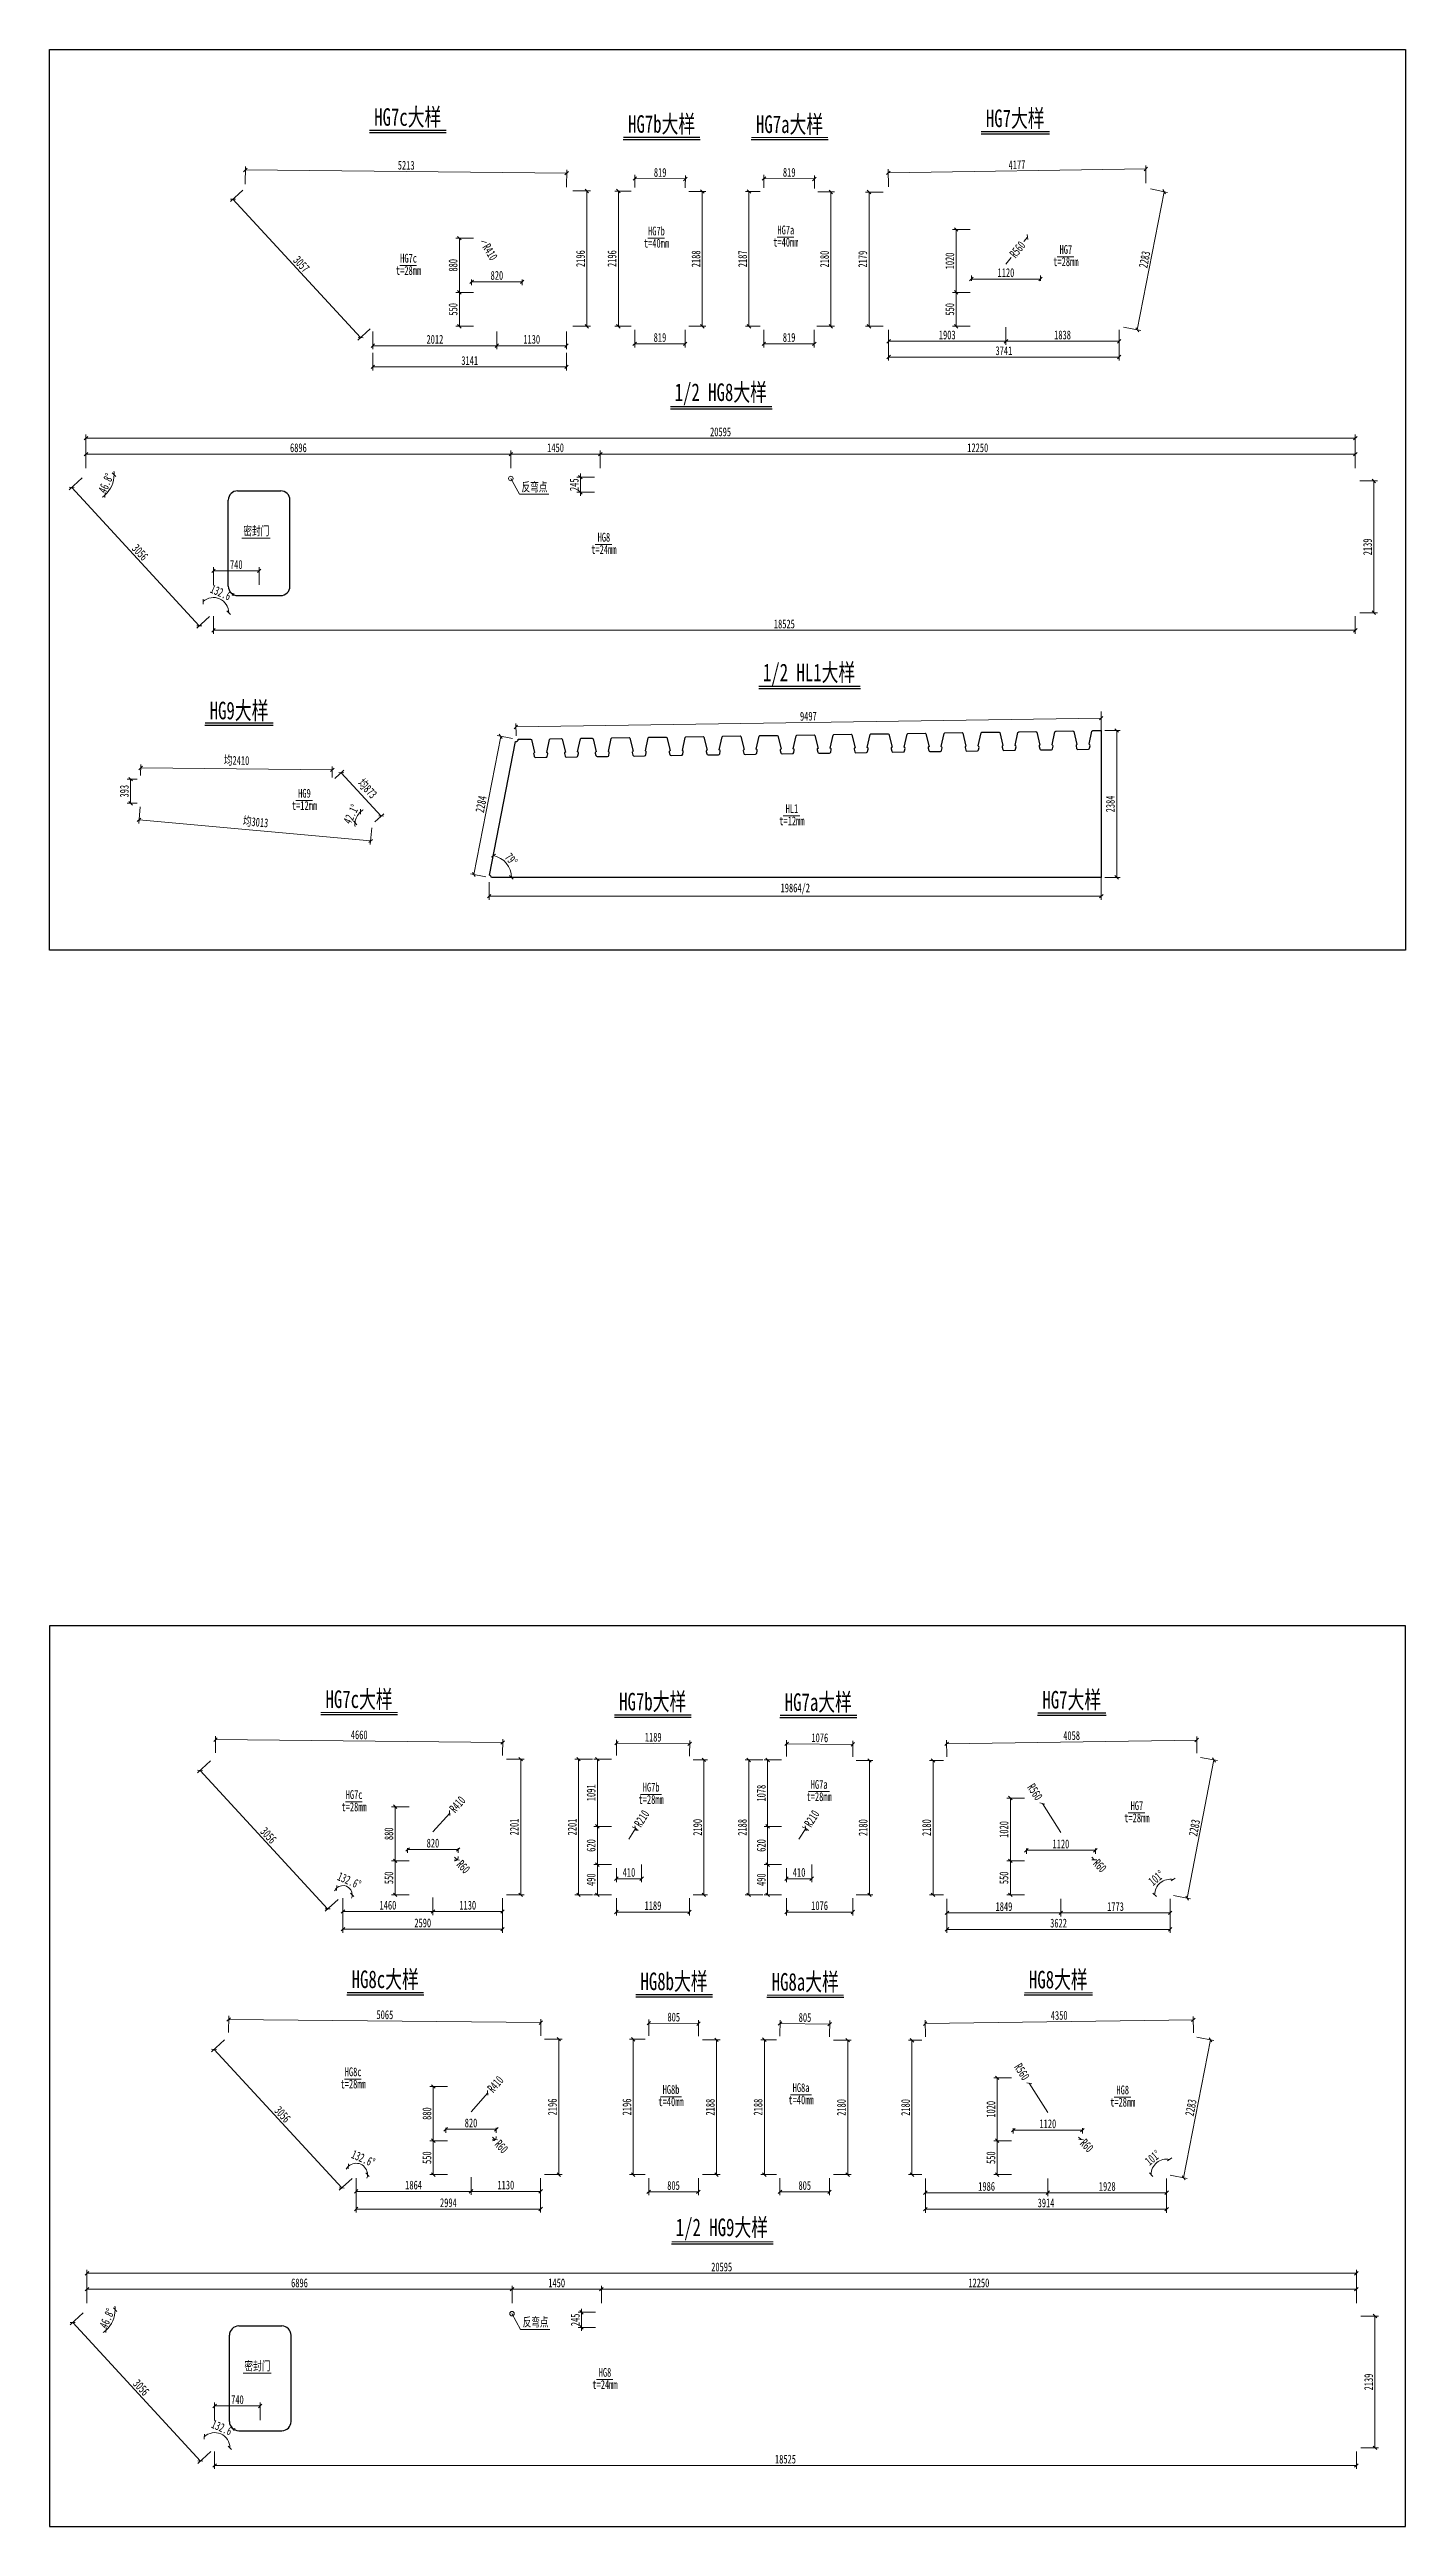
# Model space of a CAD drawing. Header units: millimetres. Extents: x -89049 to 410567, y -307459 to -100425.
# Drawn here: x 366567 to 388567, y -153251 to -113054 of the extents above; entities that cross this region are included whole.
import ezdxf
from ezdxf.enums import TextEntityAlignment as Align

# ---------------------------------------------------------------- set-up
doc = ezdxf.new("R2010")
doc.units = ezdxf.units.MM
doc.linetypes.add('CENTER2', pattern=[28.575, 19.05, -3.175, 3.175, -3.175])
doc.layers.get('Defpoints').update_dxf_attribs({"color": 8})
for name, color, linetype, lineweight in [('中心线', 2, 'CENTER2', 15), ('文字', 7, 'Continuous', 15), ('标注线及字体', 2, 'Continuous', 15), ('桥 构造粗实', 1, 'Continuous', 30), ('细实线', 4, 'Continuous', 15), ('钢板粗线', 1, 'Continuous', 25)]:
    doc.layers.add(name, color=color, linetype=linetype, lineweight=lineweight)
doc.styles.add('111', font='', dxfattribs={"width": 0.7})
doc.styles.add('BM_Dim', font='', dxfattribs={"width": 0.85})
doc.styles.get('111').set_extended_font_data('仿宋_GB2312')
doc.styles.get('BM_Dim').set_extended_font_data('仿宋_GB2312')
doc.dimstyles.new('200', dxfattribs={"dimscale": 0, "dimtxt": 2.5, "dimasz": 1, "dimexe": 1, "dimexo": 1, "dimgap": 0.6, "dimtad": 1, "dimdec": 0, "dimdsep": 46, "dimtxsty": '111', "dimblk": 'OBLIQUE', "dimcen": 0, "dimclrd": 4, "dimclre": 4, "dimclrt": 4, "dimadec": 1, "dimazin": 2, "dimtfac": 1, "dimtdec": 0, "dimtix": 1, "dimtmove": 2, "dimatfit": 3, "dimfxl": 4, "dimfxlon": 1, "dimtolj": 1, "dimlwd": -1, "dimlwe": -1, "dimarcsym": 0})

msp = doc.modelspace()

# ---------------------------------------------------------------- texts
at = {"layer": '文字', "style": 'BM_Dim', "width": 0.7}
for s, p in [('t=40mm', (376413.9, -116311.6)), ('HG7b', (376413.9, -116113.2)), ('t=40mm', (378512.7, -116295.2)), ('HG7a', (378512.7, -116096.8)), ('t=28mm', (372392, -116753.4)), ('HG7c', (372392, -116555)), ('t=28mm', (383056.5, -116611.1)), ('HG7', (383056.5, -116412.8)), ('反弯点', (374435, -120267.3)), ('密封门', (369921.5, -120979.1)), ('HG8', (375560.9, -121082.8)), ('t=24mm', (375560.9, -121281.2)), ('t=12mm', (370702.8, -125436.6)), ('HG9', (370702.8, -125238.2)), ('HL1', (378611.6, -125486.9)), ('t=12mm', (378611.6, -125685.3)), ('HG7c', (371507.8, -141488.4)), ('t=28mm', (376327.6, -141567)), ('HG7b', (376327.6, -141368.7)), ('t=28mm', (379053.5, -141521.6)), ('HG7a', (379053.5, -141323.2)), ('HG7', (384208.8, -141667.7)), ('t=28mm', (371507.8, -141686.8)), ('t=28mm', (384208.8, -141866.1)), ('HG8c', (371492, -145986.9)), ('t=28mm', (371492, -146185.2)), ('t=40mm', (376649.9, -146472)), ('HG8b', (376649.9, -146273.6)), ('t=40mm', (378759.7, -146442.3)), ('HG8a', (378759.7, -146244)), ('t=28mm', (383979.1, -146479.6)), ('HG8', (383979.1, -146281.2)), ('反弯点', (374452.8, -150049.2)), ('密封门', (369939.3, -150760.9)), ('HG8', (375578.6, -150864.6)), ('t=24mm', (375578.6, -151063))]:
    msp.add_text(s, height=142.86, dxfattribs=at).set_placement(p, align=Align.BOTTOM_CENTER)
at = {"layer": '标注线及字体', "style": '111', "width": 0.7}
for s, p in [('HG7c大样', (372379, -114143.3)), ('HG7b大样', (376498, -114256.3)), ('HG7a大样', (378573.4, -114259.7)), ('HG7大样', (382235.7, -114164.3)), ('1/2 HG8大样', (377457.8, -118628.2)), ('1/2 HL1大样', (378890.4, -123176.2)), ('HG9大样', (369641.3, -123774.6)), ('HG7c大样', (371589.2, -139819.6)), ('HG7b大样', (376353.4, -139858.6)), ('HG7a大样', (379040.1, -139866.7)), ('HG7大样', (383152.3, -139828.7)), ('HG8c大样', (372013.1, -144365.2)), ('HG8b大样', (376699.8, -144398.8)), ('HG8a大样', (378828.6, -144406.7)), ('HG8大样', (382934.2, -144369.5)), ('1/2 HG9大样', (377475.6, -148410))]:
    msp.add_text(s, height=285.71, dxfattribs=at).set_placement(p, align=Align.MIDDLE)

# ---------------------------------------------------------------- blocks, each defined once
blk = doc.blocks.new('_Oblique')
at = {"color": 0, "linetype": 'ByBlock', "lineweight": -2}
blk.add_line((-0.5, -0.5), (0.5, 0.5), dxfattribs=at)
blk = doc.blocks.new('*D1142')
at = {"layer": 'Defpoints', "color": 0, "transparency": 16777216}
for p in [(367157, -119947), (369227, -122194), (368996, -122407)]:
    blk.add_point(p, dxfattribs=at)
at = {"layer": '细实线', "color": 4, "transparency": 16777216}
for p, q in [((367094, -120005), (366883, -120199)), ((366926, -120160), (368996, -122407)), ((369164, -122253), (368954, -122446))]:
    blk.add_line(p, q, dxfattribs=at)
at = {"layer": '细实线', "color": 4, "transparency": 16777216, "xscale": 57.14285714285715, "yscale": 57.14285714285715, "zscale": 57.14285714285715}
for p, rotation in [((366926, -120160), 132.6489191297583), ((368996, -122407), 312.6489191297583)]:
    blk.add_blockref('_Oblique', p, dxfattribs=dict(at, rotation=rotation))
at = {"layer": '细实线', "color": 4, "transparency": 16777216, "insert": (368036, -121214), "char_height": 142.9, "attachment_point": 5, "rotation": 312.6489, "style": '111'}
blk.add_mtext('\\A1;3056', dxfattribs=at)
blk = doc.blocks.new('*D1143')
at = {"layer": 'Defpoints', "color": 0, "transparency": 16777216}
for p in [(369227, -122194), (387752, -122194), (387752, -122479)]:
    blk.add_point(p, dxfattribs=at)
at = {"layer": '细实线', "color": 4, "transparency": 16777216}
for p, q in [((369227, -122252), (369227, -122536)), ((369227, -122479), (387752, -122479)), ((387752, -122252), (387752, -122536))]:
    blk.add_line(p, q, dxfattribs=at)
at = {"layer": '细实线', "color": 4, "transparency": 16777216, "xscale": 57.14285714285715, "yscale": 57.14285714285715, "zscale": 57.14285714285715, "rotation": 180}
blk.add_blockref('_Oblique', (369227, -122479), dxfattribs=at)
at = {"layer": '细实线', "color": 4, "transparency": 16777216, "xscale": 57.14285714285715, "yscale": 57.14285714285715, "zscale": 57.14285714285715}
blk.add_blockref('_Oblique', (387752, -122479), dxfattribs=at)
at = {"layer": '细实线', "color": 4, "transparency": 16777216, "insert": (378489, -122377), "char_height": 142.9, "attachment_point": 5, "style": '111'}
blk.add_mtext('\\A1;18525', dxfattribs=at)
blk = doc.blocks.new('*D1144')
at = {"layer": 'Defpoints', "color": 0, "transparency": 16777216}
for p in [(387752, -120055), (387752, -122194), (388054, -122194)]:
    blk.add_point(p, dxfattribs=at)
at = {"layer": '细实线', "color": 4, "transparency": 16777216}
for p, q in [((387826, -120055), (388111, -120055)), ((388054, -120055), (388054, -122194)), ((387826, -122194), (388111, -122194))]:
    blk.add_line(p, q, dxfattribs=at)
at = {"layer": '细实线', "color": 4, "transparency": 16777216, "xscale": 57.14285714285715, "yscale": 57.14285714285715, "zscale": 57.14285714285715}
for p, rotation in [((388054, -120055), 90), ((388054, -122194), 270)]:
    blk.add_blockref('_Oblique', p, dxfattribs=dict(at, rotation=rotation))
at = {"layer": '细实线', "color": 4, "transparency": 16777216, "insert": (387952, -121125), "char_height": 142.9, "attachment_point": 5, "rotation": 90, "style": '111'}
blk.add_mtext('\\A1;2139', dxfattribs=at)
blk = doc.blocks.new('*D1145')
at = {"layer": 'Defpoints', "color": 0, "transparency": 16777216}
for p in [(367730, -120569), (369203, -122169), (369262, -122194), (369413, -122033), (387752, -122194)]:
    blk.add_point(p, dxfattribs=at)
at = {"layer": '细实线', "color": 4, "transparency": 16777216}
blk.add_arc((369227, -122194), 247, 0, 132.6489, dxfattribs=at)
at = {"layer": '细实线', "color": 4, "transparency": 16777216, "xscale": 57.14285714285715, "yscale": 57.14285714285715, "zscale": 57.14285714285715}
for p, rotation in [((369060, -122013), 222.6489191297599), ((369474, -122194), 270)]:
    blk.add_blockref('_Oblique', p, dxfattribs=dict(at, rotation=rotation))
at = {"layer": '细实线', "color": 4, "transparency": 16777216, "insert": (369367, -121875), "char_height": 142.86, "attachment_point": 5, "rotation": 336.3245, "style": '111'}
blk.add_mtext('\\A1;132.6%%d', dxfattribs=at)
blk = doc.blocks.new('*D1146')
at = {"layer": 'Defpoints', "color": 0, "transparency": 16777216}
for p in [(367180, -119973), (367192, -119947), (367572, -120137), (374052, -120016), (367730, -120569)]:
    blk.add_point(p, dxfattribs=at)
at = {"layer": '细实线', "color": 4, "transparency": 16777216}
for start, end in [(312.6489, 359.4263), (359.4263, 6.6022), (305.4731, 312.6489)]:
    blk.add_arc((367157, -119947), 457, start, end, dxfattribs=at)
at = {"layer": '细实线', "color": 4, "transparency": 16777216, "xscale": 57.14285714285715, "yscale": 57.14285714285715, "zscale": 57.14285714285715}
for p, rotation in [((367613, -119952), 269.4262908393189), ((367466, -120283), 42.64891912975654)]:
    blk.add_blockref('_Oblique', p, dxfattribs=dict(at, rotation=rotation))
at = {"layer": '细实线', "color": 4, "transparency": 16777216, "insert": (367480, -120091), "char_height": 142.86, "attachment_point": 5, "rotation": 66.0376, "style": '111'}
blk.add_mtext('\\A1;46.8%%d', dxfattribs=at)
blk = doc.blocks.new('*D1147')
at = {"layer": 'Defpoints', "color": 0, "transparency": 16777216}
for p in [(368043, -125286), (371800, -125629), (371776, -125898)]:
    blk.add_point(p, dxfattribs=at)
at = {"layer": '细实线', "color": 4, "transparency": 16777216}
for p, q in [((368038, -125343), (368013, -125612)), ((368019, -125555), (371776, -125898)), ((371795, -125685), (371771, -125955))]:
    blk.add_line(p, q, dxfattribs=at)
at = {"layer": '细实线', "color": 4, "transparency": 16777216, "xscale": 57.14285714285715, "yscale": 57.14285714285715, "zscale": 57.14285714285715}
for p, rotation in [((368019, -125555), 174.795518557224), ((371776, -125898), 354.7955185572241)]:
    blk.add_blockref('_Oblique', p, dxfattribs=dict(at, rotation=rotation))
at = {"layer": '细实线', "color": 4, "transparency": 16777216, "insert": (369909, -125597), "char_height": 142.9, "attachment_point": 5, "rotation": 354.7955, "style": '111'}
blk.add_mtext('\\A1;均3013', dxfattribs=at)
blk = doc.blocks.new('*D1148')
at = {"layer": 'Defpoints', "color": 0, "transparency": 16777216}
for p in [(368043, -124894), (367882, -125286), (368043, -125286)]:
    blk.add_point(p, dxfattribs=at)
at = {"layer": '细实线', "color": 4, "transparency": 16777216}
for p, q in [((367986, -124894), (367825, -124894)), ((367882, -124894), (367882, -125286)), ((367986, -125286), (367825, -125286))]:
    blk.add_line(p, q, dxfattribs=at)
at = {"layer": '细实线', "color": 4, "transparency": 16777216, "xscale": 57.14285714285715, "yscale": 57.14285714285715, "zscale": 57.14285714285715}
for p, rotation in [((367882, -124894), 90), ((367882, -125286), 270)]:
    blk.add_blockref('_Oblique', p, dxfattribs=dict(at, rotation=rotation))
at = {"layer": '细实线', "color": 4, "transparency": 16777216, "insert": (367780, -125090), "char_height": 142.9, "attachment_point": 5, "rotation": 90, "style": '111'}
blk.add_mtext('\\A1;393', dxfattribs=at)
blk = doc.blocks.new('*D1149')
at = {"layer": 'Defpoints', "color": 0, "transparency": 16777216}
for p in [(368043, -124894), (371152, -124925), (371154, -124744)]:
    blk.add_point(p, dxfattribs=at)
at = {"layer": '细实线', "color": 4, "transparency": 16777216}
for p, q in [((368044, -124837), (368046, -124656)), ((368045, -124713), (371154, -124744)), ((371153, -124868), (371154, -124687))]:
    blk.add_line(p, q, dxfattribs=at)
at = {"layer": '细实线', "color": 4, "transparency": 16777216, "xscale": 57.14285714285715, "yscale": 57.14285714285715, "zscale": 57.14285714285715}
for p, rotation in [((368045, -124713), 179.4262908393073), ((371154, -124744), 359.4262908393073)]:
    blk.add_blockref('_Oblique', p, dxfattribs=dict(at, rotation=rotation))
at = {"layer": '细实线', "color": 4, "transparency": 16777216, "insert": (369601, -124598), "char_height": 142.9, "attachment_point": 5, "rotation": 359.4263, "style": '111'}
blk.add_mtext('\\A1;均2410', dxfattribs=at)
blk = doc.blocks.new('*D1150')
at = {"layer": 'Defpoints', "color": 0, "transparency": 16777216}
for p in [(371152, -124925), (371800, -125629), (371947, -125494)]:
    blk.add_point(p, dxfattribs=at)
at = {"layer": '细实线', "color": 4, "transparency": 16777216}
for p, q in [((371194, -124886), (371341, -124751)), ((371299, -124790), (371947, -125494)), ((371842, -125590), (371989, -125455))]:
    blk.add_line(p, q, dxfattribs=at)
at = {"layer": '细实线', "color": 4, "transparency": 16777216, "xscale": 57.14285714285715, "yscale": 57.14285714285715, "zscale": 57.14285714285715}
for p, rotation in [((371299, -124790), 132.6489191297598), ((371947, -125494), 312.6489191297598)]:
    blk.add_blockref('_Oblique', p, dxfattribs=dict(at, rotation=rotation))
at = {"layer": '细实线', "color": 4, "transparency": 16777216, "insert": (371719, -125053), "char_height": 142.9, "attachment_point": 5, "rotation": 312.6489, "style": '111'}
blk.add_mtext('\\A1;均873', dxfattribs=at)
blk = doc.blocks.new('*D1151')
at = {"layer": 'Defpoints', "color": 0, "transparency": 16777216}
for p in [(371176, -124951), (368078, -125289), (371568, -125476), (371765, -125625), (371777, -125603)]:
    blk.add_point(p, dxfattribs=at)
at = {"layer": '细实线', "color": 4, "transparency": 16777216}
for start, end in [(120.8374, 132.6489), (174.7955, 186.607), (132.6489, 174.7955)]:
    blk.add_arc((371800, -125629), 278, start, end, dxfattribs=at)
at = {"layer": '细实线', "color": 4, "transparency": 16777216, "xscale": 57.14285714285715, "yscale": 57.14285714285715, "zscale": 57.14285714285715}
for p, rotation in [((371612, -125424), 222.6489191297603), ((371524, -125603), 84.79551855722335)]:
    blk.add_blockref('_Oblique', p, dxfattribs=dict(at, rotation=rotation))
at = {"layer": '细实线', "color": 4, "transparency": 16777216, "insert": (371461, -125461), "char_height": 142.86, "attachment_point": 5, "rotation": 63.7222, "style": '111'}
blk.add_mtext('\\A1;42.1%%d', dxfattribs=at)
blk = doc.blocks.new('*D1152')
at = {"layer": 'Defpoints', "color": 0, "transparency": 16777216}
for p in [(373700, -126489), (383632, -126489), (383632, -126794)]:
    blk.add_point(p, dxfattribs=at)
at = {"layer": '细实线', "color": 4, "transparency": 16777216}
for p, q in [((373700, -126565), (373700, -126851)), ((383632, -126565), (383632, -126851)), ((373700, -126794), (383632, -126794))]:
    blk.add_line(p, q, dxfattribs=at)
at = {"layer": '细实线', "color": 4, "transparency": 16777216, "xscale": 57.14285714285715, "yscale": 57.14285714285715, "zscale": 57.14285714285715, "rotation": 180}
blk.add_blockref('_Oblique', (373700, -126794), dxfattribs=at)
at = {"layer": '细实线', "color": 4, "transparency": 16777216, "xscale": 57.14285714285715, "yscale": 57.14285714285715, "zscale": 57.14285714285715}
blk.add_blockref('_Oblique', (383632, -126794), dxfattribs=at)
at = {"layer": '细实线', "color": 4, "transparency": 16777216, "insert": (378666, -126677), "char_height": 142.86, "attachment_point": 5, "style": '111'}
blk.add_mtext('\\A1;19864/2', dxfattribs=at)
blk = doc.blocks.new('*D1153')
at = {"layer": 'Defpoints', "color": 0, "transparency": 16777216}
for p in [(374136, -124248), (373707, -126455), (373743, -126489), (373991, -126277), (381871, -126489)]:
    blk.add_point(p, dxfattribs=at)
at = {"layer": '细实线', "color": 4, "transparency": 16777216}
blk.add_arc((373700, -126489), 360, 0, 79, dxfattribs=at)
at = {"layer": '细实线', "color": 4, "transparency": 16777216, "xscale": 57.14285714285715, "yscale": 57.14285714285715, "zscale": 57.14285714285715}
for p, rotation in [((373769, -126136), 168.9999999999494), ((374060, -126489), 270)]:
    blk.add_blockref('_Oblique', p, dxfattribs=dict(at, rotation=rotation))
at = {"layer": '细实线', "color": 4, "transparency": 16777216, "insert": (374057, -126195), "char_height": 142.9, "attachment_point": 5, "rotation": 309.5, "style": '111'}
blk.add_mtext('\\A1;79%%d', dxfattribs=at)
blk = doc.blocks.new('*D1154')
at = {"layer": 'Defpoints', "color": 0, "transparency": 16777216}
for p in [(373887, -124200), (374136, -124248), (373700, -126489)]:
    blk.add_point(p, dxfattribs=at)
at = {"layer": '细实线', "color": 4, "transparency": 16777216}
for p, q in [((373451, -126441), (373887, -124200)), ((374080, -124237), (373831, -124189)), ((373644, -126479), (373395, -126430))]:
    blk.add_line(p, q, dxfattribs=at)
at = {"layer": '细实线', "color": 4, "transparency": 16777216, "xscale": 57.14285714285715, "yscale": 57.14285714285715, "zscale": 57.14285714285715}
for p, rotation in [((373887, -124200), 78.9999999999896), ((373451, -126441), 258.9999999999896)]:
    blk.add_blockref('_Oblique', p, dxfattribs=dict(at, rotation=rotation))
at = {"layer": '细实线', "color": 4, "transparency": 16777216, "insert": (373569, -125301), "char_height": 142.9, "attachment_point": 5, "rotation": 79, "style": '111'}
blk.add_mtext('\\A1;2284', dxfattribs=at)
blk = doc.blocks.new('*D1155')
at = {"layer": 'Defpoints', "color": 0, "transparency": 16777216}
for p in [(383629, -123905), (383632, -124105), (374136, -124248)]:
    blk.add_point(p, dxfattribs=at)
at = {"layer": '细实线', "color": 4, "transparency": 16777216}
for p, q in [((374135, -124191), (374132, -123990)), ((374133, -124047), (383629, -123905)), ((383631, -124048), (383628, -123848))]:
    blk.add_line(p, q, dxfattribs=at)
at = {"layer": '细实线', "color": 4, "transparency": 16777216, "xscale": 57.14285714285715, "yscale": 57.14285714285715, "zscale": 57.14285714285715}
for p, rotation in [((374133, -124047), 180.8593722436441), ((383629, -123905), 0.8593722436441331)]:
    blk.add_blockref('_Oblique', p, dxfattribs=dict(at, rotation=rotation))
at = {"layer": '细实线', "color": 4, "transparency": 16777216, "insert": (378879, -123874), "char_height": 142.9, "attachment_point": 5, "rotation": 0.8594, "style": '111'}
blk.add_mtext('\\A1;9497', dxfattribs=at)
blk = doc.blocks.new('*D1156')
at = {"layer": 'Defpoints', "color": 0, "transparency": 16777216}
for p in [(383632, -124105), (383632, -126489), (383881, -126489)]:
    blk.add_point(p, dxfattribs=at)
at = {"layer": '细实线', "color": 4, "transparency": 16777216}
for p, q in [((383689, -124105), (383938, -124105)), ((383881, -124105), (383881, -126489)), ((383689, -126489), (383938, -126489))]:
    blk.add_line(p, q, dxfattribs=at)
at = {"layer": '细实线', "color": 4, "transparency": 16777216, "xscale": 57.14285714285715, "yscale": 57.14285714285715, "zscale": 57.14285714285715}
for p, rotation in [((383881, -124105), 90), ((383881, -126489), 270)]:
    blk.add_blockref('_Oblique', p, dxfattribs=dict(at, rotation=rotation))
at = {"layer": '细实线', "color": 4, "transparency": 16777216, "insert": (383779, -125297), "char_height": 142.9, "attachment_point": 5, "rotation": 90, "style": '111'}
blk.add_mtext('\\A1;2384', dxfattribs=at)
blk = doc.blocks.new('*D1219')
at = {"layer": 'Defpoints', "color": 0, "transparency": 16777216}
for p in [(375502, -119994), (375180, -120239), (375502, -120239)]:
    blk.add_point(p, dxfattribs=at)
at = {"layer": '细实线', "color": 4, "transparency": 16777216}
for p, q in [((375409, -119994), (375123, -119994)), ((375180, -119994), (375180, -119937)), ((375180, -119994), (375180, -120239)), ((375409, -120239), (375123, -120239)), ((375180, -120239), (375180, -120296))]:
    blk.add_line(p, q, dxfattribs=at)
at = {"layer": '细实线', "color": 4, "transparency": 16777216, "xscale": 57.14285714285715, "yscale": 57.14285714285715, "zscale": 57.14285714285715}
for p, rotation in [((375180, -119994), 270), ((375180, -120239), 90)]:
    blk.add_blockref('_Oblique', p, dxfattribs=dict(at, rotation=rotation))
at = {"layer": '细实线', "color": 4, "transparency": 16777216, "insert": (375079, -120117), "char_height": 142.9, "attachment_point": 5, "rotation": 90, "style": '111'}
blk.add_mtext('\\A1;245', dxfattribs=at)
blk = doc.blocks.new('*D1220')
at = {"layer": 'Defpoints', "color": 0, "transparency": 16777216}
for p in [(374052, -119620), (367157, -119947), (374052, -120016)]:
    blk.add_point(p, dxfattribs=at)
at = {"layer": '细实线', "color": 4, "transparency": 16777216}
for p, q in [((367157, -119848), (367157, -119562)), ((367157, -119620), (374052, -119620)), ((374052, -119848), (374052, -119562))]:
    blk.add_line(p, q, dxfattribs=at)
at = {"layer": '细实线', "color": 4, "transparency": 16777216, "xscale": 57.14285714285715, "yscale": 57.14285714285715, "zscale": 57.14285714285715, "rotation": 180}
blk.add_blockref('_Oblique', (367157, -119620), dxfattribs=at)
at = {"layer": '细实线', "color": 4, "transparency": 16777216, "xscale": 57.14285714285715, "yscale": 57.14285714285715, "zscale": 57.14285714285715}
blk.add_blockref('_Oblique', (374052, -119620), dxfattribs=at)
at = {"layer": '细实线', "color": 4, "transparency": 16777216, "insert": (370604, -119517), "char_height": 142.9, "attachment_point": 5, "style": '111'}
blk.add_mtext('\\A1;6896', dxfattribs=at)
blk = doc.blocks.new('*D1221')
at = {"layer": 'Defpoints', "color": 0, "transparency": 16777216}
for p in [(375502, -119620), (374052, -120016), (375502, -120016)]:
    blk.add_point(p, dxfattribs=at)
at = {"layer": '细实线', "color": 4, "transparency": 16777216}
for p, q in [((374052, -119848), (374052, -119562)), ((374052, -119620), (375502, -119620)), ((375502, -119848), (375502, -119562))]:
    blk.add_line(p, q, dxfattribs=at)
at = {"layer": '细实线', "color": 4, "transparency": 16777216, "xscale": 57.14285714285715, "yscale": 57.14285714285715, "zscale": 57.14285714285715, "rotation": 180}
blk.add_blockref('_Oblique', (374052, -119620), dxfattribs=at)
at = {"layer": '细实线', "color": 4, "transparency": 16777216, "xscale": 57.14285714285715, "yscale": 57.14285714285715, "zscale": 57.14285714285715}
blk.add_blockref('_Oblique', (375502, -119620), dxfattribs=at)
at = {"layer": '细实线', "color": 4, "transparency": 16777216, "insert": (374777, -119517), "char_height": 142.9, "attachment_point": 5, "style": '111'}
blk.add_mtext('\\A1;1450', dxfattribs=at)
blk = doc.blocks.new('*D1222')
at = {"layer": 'Defpoints', "color": 0, "transparency": 16777216}
for p in [(387752, -119620), (375502, -120038), (387752, -120055)]:
    blk.add_point(p, dxfattribs=at)
at = {"layer": '细实线', "color": 4, "transparency": 16777216}
for p, q in [((375502, -119848), (375502, -119562)), ((375502, -119620), (387752, -119620)), ((387752, -119848), (387752, -119562))]:
    blk.add_line(p, q, dxfattribs=at)
at = {"layer": '细实线', "color": 4, "transparency": 16777216, "xscale": 57.14285714285715, "yscale": 57.14285714285715, "zscale": 57.14285714285715, "rotation": 180}
blk.add_blockref('_Oblique', (375502, -119620), dxfattribs=at)
at = {"layer": '细实线', "color": 4, "transparency": 16777216, "xscale": 57.14285714285715, "yscale": 57.14285714285715, "zscale": 57.14285714285715}
blk.add_blockref('_Oblique', (387752, -119620), dxfattribs=at)
at = {"layer": '细实线', "color": 4, "transparency": 16777216, "insert": (381627, -119517), "char_height": 142.9, "attachment_point": 5, "style": '111'}
blk.add_mtext('\\A1;12250', dxfattribs=at)
blk = doc.blocks.new('*D1223')
at = {"layer": 'Defpoints', "color": 0, "transparency": 16777216}
for p in [(387752, -119362), (367157, -119947), (387752, -120118)]:
    blk.add_point(p, dxfattribs=at)
at = {"layer": '细实线', "color": 4, "transparency": 16777216}
for p, q in [((367157, -119590), (367157, -119304)), ((367157, -119362), (387752, -119362)), ((387752, -119590), (387752, -119304))]:
    blk.add_line(p, q, dxfattribs=at)
at = {"layer": '细实线', "color": 4, "transparency": 16777216, "xscale": 57.14285714285715, "yscale": 57.14285714285715, "zscale": 57.14285714285715, "rotation": 180}
blk.add_blockref('_Oblique', (367157, -119362), dxfattribs=at)
at = {"layer": '细实线', "color": 4, "transparency": 16777216, "xscale": 57.14285714285715, "yscale": 57.14285714285715, "zscale": 57.14285714285715}
blk.add_blockref('_Oblique', (387752, -119362), dxfattribs=at)
at = {"layer": '细实线', "color": 4, "transparency": 16777216, "insert": (377454, -119259), "char_height": 142.9, "attachment_point": 5, "style": '111'}
blk.add_mtext('\\A1;20595', dxfattribs=at)
blk = doc.blocks.new('*D1658')
at = {"layer": 'Defpoints', "color": 0, "transparency": 16777216}
for p in [(379601, -140559), (378523, -140812), (379599, -140820)]:
    blk.add_point(p, dxfattribs=at)
at = {"layer": '细实线', "color": 4, "transparency": 16777216}
for p, q in [((378524, -140755), (378526, -140493)), ((378525, -140550), (379601, -140559)), ((379599, -140763), (379601, -140502))]:
    blk.add_line(p, q, dxfattribs=at)
at = {"layer": '细实线', "color": 4, "transparency": 16777216, "xscale": 57.14285714285715, "yscale": 57.14285714285715, "zscale": 57.14285714285715}
for p, rotation in [((378525, -140550), 179.5531530071904), ((379601, -140559), 359.5531530071904)]:
    blk.add_blockref('_Oblique', p, dxfattribs=dict(at, rotation=rotation))
at = {"layer": '细实线', "color": 4, "transparency": 16777216, "insert": (379064, -140452), "char_height": 142.9, "attachment_point": 5, "rotation": 359.5532, "style": '111'}
blk.add_mtext('\\A1;1076', dxfattribs=at)
blk = doc.blocks.new('*D1659')
at = {"layer": 'Defpoints', "color": 0, "transparency": 16777216}
for p in [(379599, -140820), (379870, -140820), (379599, -143000)]:
    blk.add_point(p, dxfattribs=at)
at = {"layer": '细实线', "color": 4, "transparency": 16777216}
for p, q in [((379656, -140820), (379927, -140820)), ((379870, -143000), (379870, -140820)), ((379656, -143000), (379927, -143000))]:
    blk.add_line(p, q, dxfattribs=at)
at = {"layer": '细实线', "color": 4, "transparency": 16777216, "xscale": 57.14285714285715, "yscale": 57.14285714285715, "zscale": 57.14285714285715}
for p, rotation in [((379870, -140820), 90), ((379870, -143000), 270)]:
    blk.add_blockref('_Oblique', p, dxfattribs=dict(at, rotation=rotation))
at = {"layer": '细实线', "color": 4, "transparency": 16777216, "insert": (379767, -141910), "char_height": 142.9, "attachment_point": 5, "rotation": 90, "style": '111'}
blk.add_mtext('\\A1;2180', dxfattribs=at)
blk = doc.blocks.new('*D1660')
at = {"layer": 'Defpoints', "color": 0, "transparency": 16777216}
for p in [(376954, -140551), (375763, -140799), (376951, -140810)]:
    blk.add_point(p, dxfattribs=at)
at = {"layer": '细实线', "color": 4, "transparency": 16777216}
for p, q in [((375763, -140742), (375766, -140483)), ((375765, -140540), (376954, -140551)), ((376952, -140753), (376954, -140494))]:
    blk.add_line(p, q, dxfattribs=at)
at = {"layer": '细实线', "color": 4, "transparency": 16777216, "xscale": 57.14285714285715, "yscale": 57.14285714285715, "zscale": 57.14285714285715}
for p, rotation in [((375765, -140540), 179.4656579133168), ((376954, -140551), 359.4656579133168)]:
    blk.add_blockref('_Oblique', p, dxfattribs=dict(at, rotation=rotation))
at = {"layer": '细实线', "color": 4, "transparency": 16777216, "insert": (376361, -140443), "char_height": 142.9, "attachment_point": 5, "rotation": 359.4657, "style": '111'}
blk.add_mtext('\\A1;1189', dxfattribs=at)
blk = doc.blocks.new('*D1661')
at = {"layer": 'Defpoints', "color": 0, "transparency": 16777216}
for p in [(376951, -140810), (377183, -140810), (376951, -143000)]:
    blk.add_point(p, dxfattribs=at)
at = {"layer": '细实线', "color": 4, "transparency": 16777216}
for p, q in [((377009, -140810), (377240, -140810)), ((377183, -143000), (377183, -140810)), ((377009, -143000), (377240, -143000))]:
    blk.add_line(p, q, dxfattribs=at)
at = {"layer": '细实线', "color": 4, "transparency": 16777216, "xscale": 57.14285714285715, "yscale": 57.14285714285715, "zscale": 57.14285714285715}
for p, rotation in [((377183, -140810), 90), ((377183, -143000), 270)]:
    blk.add_blockref('_Oblique', p, dxfattribs=dict(at, rotation=rotation))
at = {"layer": '细实线', "color": 4, "transparency": 16777216, "insert": (377081, -141905), "char_height": 142.9, "attachment_point": 5, "rotation": 90, "style": '111'}
blk.add_mtext('\\A1;2190', dxfattribs=at)
blk = doc.blocks.new('*D1662')
at = {"layer": 'Defpoints', "color": 0, "transparency": 16777216}
for p in [(378523, -143000), (379599, -143000), (379599, -143280)]:
    blk.add_point(p, dxfattribs=at)
at = {"layer": '细实线', "color": 4, "transparency": 16777216}
for p, q in [((378523, -143057), (378523, -143337)), ((379599, -143057), (379599, -143337)), ((378523, -143280), (379599, -143280))]:
    blk.add_line(p, q, dxfattribs=at)
at = {"layer": '细实线', "color": 4, "transparency": 16777216, "xscale": 57.14285714285715, "yscale": 57.14285714285715, "zscale": 57.14285714285715, "rotation": 180}
blk.add_blockref('_Oblique', (378523, -143280), dxfattribs=at)
at = {"layer": '细实线', "color": 4, "transparency": 16777216, "xscale": 57.14285714285715, "yscale": 57.14285714285715, "zscale": 57.14285714285715}
blk.add_blockref('_Oblique', (379599, -143280), dxfattribs=at)
at = {"layer": '细实线', "color": 4, "transparency": 16777216, "insert": (379061, -143177), "char_height": 142.9, "attachment_point": 5, "style": '111'}
blk.add_mtext('\\A1;1076', dxfattribs=at)
blk = doc.blocks.new('*D1663')
at = {"layer": 'Defpoints', "color": 0, "transparency": 16777216}
for p in [(378523, -140812), (377910, -143000), (378523, -143000)]:
    blk.add_point(p, dxfattribs=at)
at = {"layer": '细实线', "color": 4, "transparency": 16777216}
for p, q in [((378139, -140812), (377853, -140812)), ((377910, -140812), (377910, -143000)), ((378139, -143000), (377853, -143000))]:
    blk.add_line(p, q, dxfattribs=at)
at = {"layer": '细实线', "color": 4, "transparency": 16777216, "xscale": 57.14285714285715, "yscale": 57.14285714285715, "zscale": 57.14285714285715}
for p, rotation in [((377910, -140812), 90), ((377910, -143000), 270)]:
    blk.add_blockref('_Oblique', p, dxfattribs=dict(at, rotation=rotation))
at = {"layer": '细实线', "color": 4, "transparency": 16777216, "insert": (377808, -141906), "char_height": 142.9, "attachment_point": 5, "rotation": 90, "style": '111'}
blk.add_mtext('\\A1;2188', dxfattribs=at)
blk = doc.blocks.new('*D1664')
at = {"layer": 'Defpoints', "color": 0, "transparency": 16777216}
for p in [(378217, -142510), (378523, -142510), (378523, -143000)]:
    blk.add_point(p, dxfattribs=at)
at = {"layer": '细实线', "color": 4, "transparency": 16777216}
for p, q in [((378445, -142510), (378160, -142510)), ((378217, -143000), (378217, -142510)), ((378445, -143000), (378160, -143000))]:
    blk.add_line(p, q, dxfattribs=at)
at = {"layer": '细实线', "color": 4, "transparency": 16777216, "xscale": 57.14285714285715, "yscale": 57.14285714285715, "zscale": 57.14285714285715}
for p, rotation in [((378217, -142510), 90), ((378217, -143000), 270)]:
    blk.add_blockref('_Oblique', p, dxfattribs=dict(at, rotation=rotation))
at = {"layer": '细实线', "color": 4, "transparency": 16777216, "insert": (378115, -142755), "char_height": 142.9, "attachment_point": 5, "rotation": 90, "style": '111'}
blk.add_mtext('\\A1;490', dxfattribs=at)
blk = doc.blocks.new('*D1665')
at = {"layer": 'Defpoints', "color": 0, "transparency": 16777216}
for p in [(378217, -141890), (378523, -141890), (378523, -142510)]:
    blk.add_point(p, dxfattribs=at)
at = {"layer": '细实线', "color": 4, "transparency": 16777216}
for p, q in [((378445, -141890), (378160, -141890)), ((378217, -142510), (378217, -141890)), ((378445, -142510), (378160, -142510))]:
    blk.add_line(p, q, dxfattribs=at)
at = {"layer": '细实线', "color": 4, "transparency": 16777216, "xscale": 57.14285714285715, "yscale": 57.14285714285715, "zscale": 57.14285714285715}
for p, rotation in [((378217, -141890), 90), ((378217, -142510), 270)]:
    blk.add_blockref('_Oblique', p, dxfattribs=dict(at, rotation=rotation))
at = {"layer": '细实线', "color": 4, "transparency": 16777216, "insert": (378115, -142200), "char_height": 142.9, "attachment_point": 5, "rotation": 90, "style": '111'}
blk.add_mtext('\\A1;620', dxfattribs=at)
blk = doc.blocks.new('*D1666')
at = {"layer": 'Defpoints', "color": 0, "transparency": 16777216}
for p in [(378217, -140812), (378523, -140812), (378523, -141890)]:
    blk.add_point(p, dxfattribs=at)
at = {"layer": '细实线', "color": 4, "transparency": 16777216}
for p, q in [((378445, -140812), (378160, -140812)), ((378217, -141890), (378217, -140812)), ((378445, -141890), (378160, -141890))]:
    blk.add_line(p, q, dxfattribs=at)
at = {"layer": '细实线', "color": 4, "transparency": 16777216, "xscale": 57.14285714285715, "yscale": 57.14285714285715, "zscale": 57.14285714285715}
for p, rotation in [((378217, -140812), 90), ((378217, -141890), 270)]:
    blk.add_blockref('_Oblique', p, dxfattribs=dict(at, rotation=rotation))
at = {"layer": '细实线', "color": 4, "transparency": 16777216, "insert": (378115, -141351), "char_height": 142.9, "attachment_point": 5, "rotation": 90, "style": '111'}
blk.add_mtext('\\A1;1078', dxfattribs=at)
blk = doc.blocks.new('*D1667')
at = {"layer": 'Defpoints', "color": 0, "transparency": 16777216}
for p in [(378523, -142510), (378933, -142392), (378933, -142739)]:
    blk.add_point(p, dxfattribs=at)
at = {"layer": '细实线', "color": 4, "transparency": 16777216}
for p, q in [((378523, -142567), (378523, -142796)), ((378933, -142510), (378933, -142796)), ((378523, -142739), (378933, -142739))]:
    blk.add_line(p, q, dxfattribs=at)
at = {"layer": '细实线', "color": 4, "transparency": 16777216, "xscale": 57.14285714285715, "yscale": 57.14285714285715, "zscale": 57.14285714285715, "rotation": 180}
blk.add_blockref('_Oblique', (378523, -142739), dxfattribs=at)
at = {"layer": '细实线', "color": 4, "transparency": 16777216, "xscale": 57.14285714285715, "yscale": 57.14285714285715, "zscale": 57.14285714285715}
blk.add_blockref('_Oblique', (378933, -142739), dxfattribs=at)
at = {"layer": '细实线', "color": 4, "transparency": 16777216, "insert": (378728, -142637), "char_height": 142.9, "attachment_point": 5, "style": '111'}
blk.add_mtext('\\A1;410', dxfattribs=at)
blk = doc.blocks.new('*D1668')
at = {"layer": 'Defpoints', "color": 0, "transparency": 16777216}
for p in [(378723, -142100), (378835, -141922)]:
    blk.add_point(p, dxfattribs=at)
at = {"layer": '细实线', "color": 4, "transparency": 16777216}
for p, q in [((378835, -141922), (378723, -142100)), ((378723, -142100), (378835, -141922))]:
    blk.add_line(p, q, dxfattribs=at)
blk.add_arc((378723, -142100), 210, 42.2537, 74.3608, dxfattribs=at)
at = {"layer": '细实线', "color": 4, "transparency": 16777216, "xscale": 57.14285714285715, "yscale": 57.14285714285715, "zscale": 57.14285714285715, "rotation": 57.89285402180658}
blk.add_blockref('_Oblique', (378835, -141922), dxfattribs=at)
at = {"layer": '细实线', "color": 4, "transparency": 16777216, "insert": (378935, -141763), "char_height": 142.9, "attachment_point": 5, "rotation": 57.8929, "style": '111'}
blk.add_mtext('\\A1;R210', dxfattribs=at)
blk = doc.blocks.new('*D1669')
at = {"layer": 'Defpoints', "color": 0, "transparency": 16777216}
for p in [(375763, -143000), (376951, -143000), (376951, -143280)]:
    blk.add_point(p, dxfattribs=at)
at = {"layer": '细实线', "color": 4, "transparency": 16777216}
for p, q in [((375763, -143057), (375763, -143337)), ((376951, -143057), (376951, -143337)), ((375763, -143280), (376951, -143280))]:
    blk.add_line(p, q, dxfattribs=at)
at = {"layer": '细实线', "color": 4, "transparency": 16777216, "xscale": 57.14285714285715, "yscale": 57.14285714285715, "zscale": 57.14285714285715, "rotation": 180}
blk.add_blockref('_Oblique', (375763, -143280), dxfattribs=at)
at = {"layer": '细实线', "color": 4, "transparency": 16777216, "xscale": 57.14285714285715, "yscale": 57.14285714285715, "zscale": 57.14285714285715}
blk.add_blockref('_Oblique', (376951, -143280), dxfattribs=at)
at = {"layer": '细实线', "color": 4, "transparency": 16777216, "insert": (376357, -143177), "char_height": 142.9, "attachment_point": 5, "style": '111'}
blk.add_mtext('\\A1;1189', dxfattribs=at)
blk = doc.blocks.new('*D1670')
at = {"layer": 'Defpoints', "color": 0, "transparency": 16777216}
for p in [(375763, -140799), (375150, -143000), (375763, -143000)]:
    blk.add_point(p, dxfattribs=at)
at = {"layer": '细实线', "color": 4, "transparency": 16777216}
for p, q in [((375378, -140799), (375092, -140799)), ((375150, -140799), (375150, -143000)), ((375378, -143000), (375092, -143000))]:
    blk.add_line(p, q, dxfattribs=at)
at = {"layer": '细实线', "color": 4, "transparency": 16777216, "xscale": 57.14285714285715, "yscale": 57.14285714285715, "zscale": 57.14285714285715}
for p, rotation in [((375150, -140799), 90), ((375150, -143000), 270)]:
    blk.add_blockref('_Oblique', p, dxfattribs=dict(at, rotation=rotation))
at = {"layer": '细实线', "color": 4, "transparency": 16777216, "insert": (375047, -141900), "char_height": 142.9, "attachment_point": 5, "rotation": 90, "style": '111'}
blk.add_mtext('\\A1;2201', dxfattribs=at)
blk = doc.blocks.new('*D1671')
at = {"layer": 'Defpoints', "color": 0, "transparency": 16777216}
for p in [(375456, -142510), (375763, -142510), (375763, -143000)]:
    blk.add_point(p, dxfattribs=at)
at = {"layer": '细实线', "color": 4, "transparency": 16777216}
for p, q in [((375685, -142510), (375399, -142510)), ((375456, -143000), (375456, -142510)), ((375685, -143000), (375399, -143000))]:
    blk.add_line(p, q, dxfattribs=at)
at = {"layer": '细实线', "color": 4, "transparency": 16777216, "xscale": 57.14285714285715, "yscale": 57.14285714285715, "zscale": 57.14285714285715}
for p, rotation in [((375456, -142510), 90), ((375456, -143000), 270)]:
    blk.add_blockref('_Oblique', p, dxfattribs=dict(at, rotation=rotation))
at = {"layer": '细实线', "color": 4, "transparency": 16777216, "insert": (375354, -142755), "char_height": 142.9, "attachment_point": 5, "rotation": 90, "style": '111'}
blk.add_mtext('\\A1;490', dxfattribs=at)
blk = doc.blocks.new('*D1672')
at = {"layer": 'Defpoints', "color": 0, "transparency": 16777216}
for p in [(375456, -141890), (375763, -141890), (375763, -142510)]:
    blk.add_point(p, dxfattribs=at)
at = {"layer": '细实线', "color": 4, "transparency": 16777216}
for p, q in [((375685, -141890), (375399, -141890)), ((375456, -142510), (375456, -141890)), ((375685, -142510), (375399, -142510))]:
    blk.add_line(p, q, dxfattribs=at)
at = {"layer": '细实线', "color": 4, "transparency": 16777216, "xscale": 57.14285714285715, "yscale": 57.14285714285715, "zscale": 57.14285714285715}
for p, rotation in [((375456, -141890), 90), ((375456, -142510), 270)]:
    blk.add_blockref('_Oblique', p, dxfattribs=dict(at, rotation=rotation))
at = {"layer": '细实线', "color": 4, "transparency": 16777216, "insert": (375354, -142200), "char_height": 142.9, "attachment_point": 5, "rotation": 90, "style": '111'}
blk.add_mtext('\\A1;620', dxfattribs=at)
blk = doc.blocks.new('*D1673')
at = {"layer": 'Defpoints', "color": 0, "transparency": 16777216}
for p in [(375456, -140799), (375763, -140799), (375763, -141890)]:
    blk.add_point(p, dxfattribs=at)
at = {"layer": '细实线', "color": 4, "transparency": 16777216}
for p, q in [((375685, -140799), (375399, -140799)), ((375456, -141890), (375456, -140799)), ((375685, -141890), (375399, -141890))]:
    blk.add_line(p, q, dxfattribs=at)
at = {"layer": '细实线', "color": 4, "transparency": 16777216, "xscale": 57.14285714285715, "yscale": 57.14285714285715, "zscale": 57.14285714285715}
for p, rotation in [((375456, -140799), 90), ((375456, -141890), 270)]:
    blk.add_blockref('_Oblique', p, dxfattribs=dict(at, rotation=rotation))
at = {"layer": '细实线', "color": 4, "transparency": 16777216, "insert": (375354, -141345), "char_height": 142.9, "attachment_point": 5, "rotation": 90, "style": '111'}
blk.add_mtext('\\A1;1091', dxfattribs=at)
blk = doc.blocks.new('*D1674')
at = {"layer": 'Defpoints', "color": 0, "transparency": 16777216}
for p in [(375763, -142510), (376173, -142392), (376173, -142739)]:
    blk.add_point(p, dxfattribs=at)
at = {"layer": '细实线', "color": 4, "transparency": 16777216}
for p, q in [((375763, -142567), (375763, -142796)), ((376173, -142510), (376173, -142796)), ((375763, -142739), (376173, -142739))]:
    blk.add_line(p, q, dxfattribs=at)
at = {"layer": '细实线', "color": 4, "transparency": 16777216, "xscale": 57.14285714285715, "yscale": 57.14285714285715, "zscale": 57.14285714285715, "rotation": 180}
blk.add_blockref('_Oblique', (375763, -142739), dxfattribs=at)
at = {"layer": '细实线', "color": 4, "transparency": 16777216, "xscale": 57.14285714285715, "yscale": 57.14285714285715, "zscale": 57.14285714285715}
blk.add_blockref('_Oblique', (376173, -142739), dxfattribs=at)
at = {"layer": '细实线', "color": 4, "transparency": 16777216, "insert": (375968, -142637), "char_height": 142.9, "attachment_point": 5, "style": '111'}
blk.add_mtext('\\A1;410', dxfattribs=at)
blk = doc.blocks.new('*D1675')
at = {"layer": 'Defpoints', "color": 0, "transparency": 16777216}
for p in [(375963, -142100), (376074, -141922)]:
    blk.add_point(p, dxfattribs=at)
at = {"layer": '细实线', "color": 4, "transparency": 16777216}
for p, q in [((376074, -141922), (375963, -142100)), ((375963, -142100), (376074, -141922))]:
    blk.add_line(p, q, dxfattribs=at)
blk.add_arc((375963, -142100), 210, 42.2537, 74.3608, dxfattribs=at)
at = {"layer": '细实线', "color": 4, "transparency": 16777216, "xscale": 57.14285714285715, "yscale": 57.14285714285715, "zscale": 57.14285714285715, "rotation": 57.89285402180658}
blk.add_blockref('_Oblique', (376074, -141922), dxfattribs=at)
at = {"layer": '细实线', "color": 4, "transparency": 16777216, "insert": (376175, -141763), "char_height": 142.9, "attachment_point": 5, "rotation": 57.8929, "style": '111'}
blk.add_mtext('\\A1;R210', dxfattribs=at)
blk = doc.blocks.new('*D1676')
at = {"layer": 'Defpoints', "color": 0, "transparency": 16777216}
for p in [(385180, -140489), (381127, -140820), (385184, -140759)]:
    blk.add_point(p, dxfattribs=at)
at = {"layer": '细实线', "color": 4, "transparency": 16777216}
for p, q in [((381126, -140762), (381122, -140493)), ((381123, -140550), (385180, -140489)), ((385183, -140702), (385179, -140432))]:
    blk.add_line(p, q, dxfattribs=at)
at = {"layer": '细实线', "color": 4, "transparency": 16777216, "xscale": 57.14285714285715, "yscale": 57.14285714285715, "zscale": 57.14285714285715}
for p, rotation in [((381123, -140550), 180.8593978521818), ((385180, -140489), 0.8593978521818196)]:
    blk.add_blockref('_Oblique', p, dxfattribs=dict(at, rotation=rotation))
at = {"layer": '细实线', "color": 4, "transparency": 16777216, "insert": (383150, -140417), "char_height": 142.9, "attachment_point": 5, "rotation": 0.8594, "style": '111'}
blk.add_mtext('\\A1;4058', dxfattribs=at)
blk = doc.blocks.new('*D1677')
at = {"layer": 'Defpoints', "color": 0, "transparency": 16777216}
for p in [(381127, -143000), (384749, -143000), (384749, -143562)]:
    blk.add_point(p, dxfattribs=at)
at = {"layer": '细实线', "color": 4, "transparency": 16777216}
for p, q in [((381127, -143334), (381127, -143619)), ((384749, -143334), (384749, -143619)), ((381127, -143562), (384749, -143562))]:
    blk.add_line(p, q, dxfattribs=at)
at = {"layer": '细实线', "color": 4, "transparency": 16777216, "xscale": 57.14285714285715, "yscale": 57.14285714285715, "zscale": 57.14285714285715}
for p, rotation in [((381127, -143562), 179.9999999999991), ((384749, -143562), 359.9999999999991)]:
    blk.add_blockref('_Oblique', p, dxfattribs=dict(at, rotation=rotation))
at = {"layer": '细实线', "color": 4, "transparency": 16777216, "insert": (382938, -143460), "char_height": 142.9, "attachment_point": 5, "style": '111'}
blk.add_mtext('\\A1;3622', dxfattribs=at)
blk = doc.blocks.new('*D1678')
at = {"layer": 'Defpoints', "color": 0, "transparency": 16777216}
for p in [(385184, -140759), (385460, -140812), (384749, -143000)]:
    blk.add_point(p, dxfattribs=at)
at = {"layer": '细实线', "color": 4, "transparency": 16777216}
for p, q in [((385024, -143054), (385460, -140812)), ((385240, -140770), (385516, -140823)), ((384805, -143011), (385081, -143065))]:
    blk.add_line(p, q, dxfattribs=at)
at = {"layer": '细实线', "color": 4, "transparency": 16777216, "xscale": 57.14285714285715, "yscale": 57.14285714285715, "zscale": 57.14285714285715}
for p, rotation in [((385460, -140812), 78.99999999998344), ((385024, -143054), 258.9999999999834)]:
    blk.add_blockref('_Oblique', p, dxfattribs=dict(at, rotation=rotation))
at = {"layer": '细实线', "color": 4, "transparency": 16777216, "insert": (385142, -141913), "char_height": 142.9, "attachment_point": 5, "rotation": 79, "style": '111'}
blk.add_mtext('\\A1;2283', dxfattribs=at)
blk = doc.blocks.new('*D1679')
at = {"layer": 'Defpoints', "color": 0, "transparency": 16777216}
for p in [(381127, -140820), (380901, -143000), (381127, -143000)]:
    blk.add_point(p, dxfattribs=at)
at = {"layer": '细实线', "color": 4, "transparency": 16777216}
for p, q in [((381070, -140820), (380844, -140820)), ((380901, -140820), (380901, -143000)), ((381070, -143000), (380844, -143000))]:
    blk.add_line(p, q, dxfattribs=at)
at = {"layer": '细实线', "color": 4, "transparency": 16777216, "xscale": 57.14285714285715, "yscale": 57.14285714285715, "zscale": 57.14285714285715}
for p, rotation in [((380901, -140820), 90), ((380901, -143000), 270)]:
    blk.add_blockref('_Oblique', p, dxfattribs=dict(at, rotation=rotation))
at = {"layer": '细实线', "color": 4, "transparency": 16777216, "insert": (380798, -141910), "char_height": 142.9, "attachment_point": 5, "rotation": 90, "style": '111'}
blk.add_mtext('\\A1;2180', dxfattribs=at)
blk = doc.blocks.new('*D1680')
at = {"layer": 'Defpoints', "color": 0, "transparency": 16777216}
for p in [(382976, -142450), (382156, -143000), (382976, -143000)]:
    blk.add_point(p, dxfattribs=at)
at = {"layer": '细实线', "color": 4, "transparency": 16777216}
for p, q in [((382384, -142450), (382099, -142450)), ((382156, -142450), (382156, -143000)), ((382384, -143000), (382099, -143000))]:
    blk.add_line(p, q, dxfattribs=at)
at = {"layer": '细实线', "color": 4, "transparency": 16777216, "xscale": 57.14285714285715, "yscale": 57.14285714285715, "zscale": 57.14285714285715}
for p, rotation in [((382156, -142450), 90), ((382156, -143000), 270)]:
    blk.add_blockref('_Oblique', p, dxfattribs=dict(at, rotation=rotation))
at = {"layer": '细实线', "color": 4, "transparency": 16777216, "insert": (382053, -142725), "char_height": 142.9, "attachment_point": 5, "rotation": 90, "style": '111'}
blk.add_mtext('\\A1;550', dxfattribs=at)
blk = doc.blocks.new('*D1681')
at = {"layer": 'Defpoints', "color": 0, "transparency": 16777216}
for p in [(382156, -141430), (382976, -141430), (382976, -142450)]:
    blk.add_point(p, dxfattribs=at)
at = {"layer": '细实线', "color": 4, "transparency": 16777216}
for p, q in [((382384, -141430), (382099, -141430)), ((382156, -142450), (382156, -141430)), ((382384, -142450), (382099, -142450))]:
    blk.add_line(p, q, dxfattribs=at)
at = {"layer": '细实线', "color": 4, "transparency": 16777216, "xscale": 57.14285714285715, "yscale": 57.14285714285715, "zscale": 57.14285714285715}
for p, rotation in [((382156, -141430), 90), ((382156, -142450), 270)]:
    blk.add_blockref('_Oblique', p, dxfattribs=dict(at, rotation=rotation))
at = {"layer": '细实线', "color": 4, "transparency": 16777216, "insert": (382053, -141940), "char_height": 142.9, "attachment_point": 5, "rotation": 90, "style": '111'}
blk.add_mtext('\\A1;1020', dxfattribs=at)
blk = doc.blocks.new('*D1682')
at = {"layer": 'Defpoints', "color": 0, "transparency": 16777216}
for p in [(382976, -142450), (381127, -143000), (382976, -143294)]:
    blk.add_point(p, dxfattribs=at)
at = {"layer": '细实线', "color": 4, "transparency": 16777216}
for p, q in [((381127, -143065), (381127, -143351)), ((382976, -143065), (382976, -143351)), ((381127, -143294), (382976, -143294))]:
    blk.add_line(p, q, dxfattribs=at)
at = {"layer": '细实线', "color": 4, "transparency": 16777216, "xscale": 57.14285714285715, "yscale": 57.14285714285715, "zscale": 57.14285714285715, "rotation": 180}
blk.add_blockref('_Oblique', (381127, -143294), dxfattribs=at)
at = {"layer": '细实线', "color": 4, "transparency": 16777216, "xscale": 57.14285714285715, "yscale": 57.14285714285715, "zscale": 57.14285714285715}
blk.add_blockref('_Oblique', (382976, -143294), dxfattribs=at)
at = {"layer": '细实线', "color": 4, "transparency": 16777216, "insert": (382052, -143192), "char_height": 142.9, "attachment_point": 5, "style": '111'}
blk.add_mtext('\\A1;1849', dxfattribs=at)
blk = doc.blocks.new('*D1683')
at = {"layer": 'Defpoints', "color": 0, "transparency": 16777216}
for p in [(382976, -142450), (384749, -143000), (384749, -143294)]:
    blk.add_point(p, dxfattribs=at)
at = {"layer": '细实线', "color": 4, "transparency": 16777216}
for p, q in [((382976, -143065), (382976, -143351)), ((384749, -143065), (384749, -143351)), ((382976, -143294), (384749, -143294))]:
    blk.add_line(p, q, dxfattribs=at)
at = {"layer": '细实线', "color": 4, "transparency": 16777216, "xscale": 57.14285714285715, "yscale": 57.14285714285715, "zscale": 57.14285714285715, "rotation": 180}
blk.add_blockref('_Oblique', (382976, -143294), dxfattribs=at)
at = {"layer": '细实线', "color": 4, "transparency": 16777216, "xscale": 57.14285714285715, "yscale": 57.14285714285715, "zscale": 57.14285714285715}
blk.add_blockref('_Oblique', (384749, -143294), dxfattribs=at)
at = {"layer": '细实线', "color": 4, "transparency": 16777216, "insert": (383862, -143192), "char_height": 142.9, "attachment_point": 5, "style": '111'}
blk.add_mtext('\\A1;1773', dxfattribs=at)
blk = doc.blocks.new('*D1684')
at = {"layer": 'Defpoints', "color": 0, "transparency": 16777216}
for p in [(382416, -142190), (383536, -142190), (383536, -142278)]:
    blk.add_point(p, dxfattribs=at)
at = {"layer": '细实线', "color": 4, "transparency": 16777216}
for p, q in [((382416, -142247), (382416, -142335)), ((382416, -142278), (383536, -142278)), ((383536, -142247), (383536, -142335))]:
    blk.add_line(p, q, dxfattribs=at)
at = {"layer": '细实线', "color": 4, "transparency": 16777216, "xscale": 57.14285714285715, "yscale": 57.14285714285715, "zscale": 57.14285714285715, "rotation": 180}
blk.add_blockref('_Oblique', (382416, -142278), dxfattribs=at)
at = {"layer": '细实线', "color": 4, "transparency": 16777216, "xscale": 57.14285714285715, "yscale": 57.14285714285715, "zscale": 57.14285714285715}
blk.add_blockref('_Oblique', (383536, -142278), dxfattribs=at)
at = {"layer": '细实线', "color": 4, "transparency": 16777216, "insert": (382976, -142176), "char_height": 142.9, "attachment_point": 5, "style": '111'}
blk.add_mtext('\\A1;1120', dxfattribs=at)
blk = doc.blocks.new('*D1685')
at = {"layer": 'Defpoints', "color": 0, "transparency": 16777216}
for p in [(382675, -141518), (382976, -141990)]:
    blk.add_point(p, dxfattribs=at)
at = {"layer": '细实线', "color": 4, "transparency": 16777216}
for p, q in [((382675, -141518), (382976, -141990)), ((382976, -141990), (382675, -141518))]:
    blk.add_line(p, q, dxfattribs=at)
at = {"layer": '细实线', "color": 4, "transparency": 16777216, "xscale": 57.14285714285715, "yscale": 57.14285714285715, "zscale": 57.14285714285715, "rotation": 122.5175892458309}
blk.add_blockref('_Oblique', (382675, -141518), dxfattribs=at)
at = {"layer": '细实线', "color": 4, "transparency": 16777216, "insert": (382556, -141331), "char_height": 142.9, "attachment_point": 5, "rotation": 302.5176, "style": '111'}
blk.add_mtext('\\A1;R560', dxfattribs=at)
blk = doc.blocks.new('*D1686')
at = {"layer": 'Defpoints', "color": 0, "transparency": 16777216}
for p in [(383476, -142390), (383517, -142434)]:
    blk.add_point(p, dxfattribs=at)
at = {"layer": '细实线', "color": 4, "transparency": 16777216}
for p, q in [((383517, -142434), (383476, -142390)), ((383476, -142390), (383517, -142434))]:
    blk.add_line(p, q, dxfattribs=at)
at = {"layer": '细实线', "color": 4, "transparency": 16777216, "xscale": 57.14285714285715, "yscale": 57.14285714285715, "zscale": 57.14285714285715, "rotation": 313.6470065939067}
blk.add_blockref('_Oblique', (383517, -142434), dxfattribs=at)
at = {"layer": '细实线', "color": 4, "transparency": 16777216, "insert": (383609, -142529), "char_height": 142.9, "attachment_point": 5, "rotation": 313.647, "style": '111'}
blk.add_mtext('\\A1;R60', dxfattribs=at)
blk = doc.blocks.new('*D1687')
at = {"layer": 'Defpoints', "color": 0, "transparency": 16777216}
for p in [(384827, -142597), (384352, -143000), (384535, -142867), (384714, -143000), (384755, -142966)]:
    blk.add_point(p, dxfattribs=at)
at = {"layer": '细实线', "color": 4, "transparency": 16777216}
blk.add_arc((384749, -143000), 252, 79, 180, dxfattribs=at)
at = {"layer": '细实线', "color": 4, "transparency": 16777216, "xscale": 57.14285714285715, "yscale": 57.14285714285715, "zscale": 57.14285714285715}
for p, rotation in [((384496, -143000), 270), ((384797, -142752), 348.9999999999809)]:
    blk.add_blockref('_Oblique', p, dxfattribs=dict(at, rotation=rotation))
at = {"layer": '细实线', "color": 4, "transparency": 16777216, "insert": (384523, -142727), "char_height": 142.9, "attachment_point": 5, "rotation": 39.5, "style": '111'}
blk.add_mtext('\\A1;101%%d', dxfattribs=at)
blk = doc.blocks.new('*D1688')
at = {"layer": 'Defpoints', "color": 0, "transparency": 16777216}
for p in [(373920, -140529), (369257, -140753), (373917, -140799)]:
    blk.add_point(p, dxfattribs=at)
at = {"layer": '细实线', "color": 4, "transparency": 16777216}
for p, q in [((369258, -140695), (369260, -140425)), ((369260, -140482), (373920, -140529)), ((373918, -140742), (373920, -140472))]:
    blk.add_line(p, q, dxfattribs=at)
at = {"layer": '细实线', "color": 4, "transparency": 16777216, "xscale": 57.14285714285715, "yscale": 57.14285714285715, "zscale": 57.14285714285715}
for p, rotation in [((369260, -140482), 179.4262908393031), ((373920, -140529), 359.4262908393031)]:
    blk.add_blockref('_Oblique', p, dxfattribs=dict(at, rotation=rotation))
at = {"layer": '细实线', "color": 4, "transparency": 16777216, "insert": (371591, -140404), "char_height": 142.9, "attachment_point": 5, "rotation": 359.4263, "style": '111'}
blk.add_mtext('\\A1;4660', dxfattribs=at)
blk = doc.blocks.new('*D1689')
at = {"layer": 'Defpoints', "color": 0, "transparency": 16777216}
for p in [(369257, -140753), (371327, -143000), (371079, -143229)]:
    blk.add_point(p, dxfattribs=at)
at = {"layer": '细实线', "color": 4, "transparency": 16777216}
for p, q in [((369177, -140826), (368967, -141020)), ((369009, -140981), (371079, -143229)), ((371248, -143074), (371037, -143267))]:
    blk.add_line(p, q, dxfattribs=at)
at = {"layer": '细实线', "color": 4, "transparency": 16777216, "xscale": 57.14285714285715, "yscale": 57.14285714285715, "zscale": 57.14285714285715}
for p, rotation in [((369009, -140981), 132.6489191297782), ((371079, -143229), 312.6489191297782)]:
    blk.add_blockref('_Oblique', p, dxfattribs=dict(at, rotation=rotation))
at = {"layer": '细实线', "color": 4, "transparency": 16777216, "insert": (370119, -142036), "char_height": 142.9, "attachment_point": 5, "rotation": 312.6489, "style": '111'}
blk.add_mtext('\\A1;3056', dxfattribs=at)
blk = doc.blocks.new('*D1690')
at = {"layer": 'Defpoints', "color": 0, "transparency": 16777216}
for p in [(371327, -143000), (373917, -143000), (373917, -143559)]:
    blk.add_point(p, dxfattribs=at)
at = {"layer": '细实线', "color": 4, "transparency": 16777216}
for p, q in [((371327, -143331), (371327, -143616)), ((373917, -143331), (373917, -143616)), ((371327, -143559), (373917, -143559))]:
    blk.add_line(p, q, dxfattribs=at)
at = {"layer": '细实线', "color": 4, "transparency": 16777216, "xscale": 57.14285714285715, "yscale": 57.14285714285715, "zscale": 57.14285714285715, "rotation": 180}
blk.add_blockref('_Oblique', (371327, -143559), dxfattribs=at)
at = {"layer": '细实线', "color": 4, "transparency": 16777216, "xscale": 57.14285714285715, "yscale": 57.14285714285715, "zscale": 57.14285714285715}
blk.add_blockref('_Oblique', (373917, -143559), dxfattribs=at)
at = {"layer": '细实线', "color": 4, "transparency": 16777216, "insert": (372622, -143457), "char_height": 142.9, "attachment_point": 5, "style": '111'}
blk.add_mtext('\\A1;2590', dxfattribs=at)
blk = doc.blocks.new('*D1691')
at = {"layer": 'Defpoints', "color": 0, "transparency": 16777216}
for p in [(373917, -140799), (373917, -143000), (374211, -143000)]:
    blk.add_point(p, dxfattribs=at)
at = {"layer": '细实线', "color": 4, "transparency": 16777216}
for p, q in [((373982, -140799), (374268, -140799)), ((374211, -140799), (374211, -143000)), ((373982, -143000), (374268, -143000))]:
    blk.add_line(p, q, dxfattribs=at)
at = {"layer": '细实线', "color": 4, "transparency": 16777216, "xscale": 57.14285714285715, "yscale": 57.14285714285715, "zscale": 57.14285714285715}
for p, rotation in [((374211, -140799), 90), ((374211, -143000), 270)]:
    blk.add_blockref('_Oblique', p, dxfattribs=dict(at, rotation=rotation))
at = {"layer": '细实线', "color": 4, "transparency": 16777216, "insert": (374108, -141900), "char_height": 142.9, "attachment_point": 5, "rotation": 90, "style": '111'}
blk.add_mtext('\\A1;2201', dxfattribs=at)
blk = doc.blocks.new('*D1692')
at = {"layer": 'Defpoints', "color": 0, "transparency": 16777216}
for p in [(372787, -141980), (373917, -143000), (372787, -143272)]:
    blk.add_point(p, dxfattribs=at)
at = {"layer": '细实线', "color": 4, "transparency": 16777216}
for p, q in [((372787, -143044), (372787, -143329)), ((373917, -143057), (373917, -143329)), ((373917, -143272), (372787, -143272))]:
    blk.add_line(p, q, dxfattribs=at)
at = {"layer": '细实线', "color": 4, "transparency": 16777216, "xscale": 57.14285714285715, "yscale": 57.14285714285715, "zscale": 57.14285714285715, "rotation": 180}
blk.add_blockref('_Oblique', (372787, -143272), dxfattribs=at)
at = {"layer": '细实线', "color": 4, "transparency": 16777216, "xscale": 57.14285714285715, "yscale": 57.14285714285715, "zscale": 57.14285714285715}
blk.add_blockref('_Oblique', (373917, -143272), dxfattribs=at)
at = {"layer": '细实线', "color": 4, "transparency": 16777216, "insert": (373352, -143170), "char_height": 142.9, "attachment_point": 5, "style": '111'}
blk.add_mtext('\\A1;1130', dxfattribs=at)
blk = doc.blocks.new('*D1693')
at = {"layer": 'Defpoints', "color": 0, "transparency": 16777216}
for p in [(372787, -141980), (371327, -143000), (371327, -143272)]:
    blk.add_point(p, dxfattribs=at)
at = {"layer": '细实线', "color": 4, "transparency": 16777216}
for p, q in [((371327, -143057), (371327, -143329)), ((372787, -143044), (372787, -143329)), ((372787, -143272), (371327, -143272))]:
    blk.add_line(p, q, dxfattribs=at)
at = {"layer": '细实线', "color": 4, "transparency": 16777216, "xscale": 57.14285714285715, "yscale": 57.14285714285715, "zscale": 57.14285714285715, "rotation": 180}
blk.add_blockref('_Oblique', (371327, -143272), dxfattribs=at)
at = {"layer": '细实线', "color": 4, "transparency": 16777216, "xscale": 57.14285714285715, "yscale": 57.14285714285715, "zscale": 57.14285714285715}
blk.add_blockref('_Oblique', (372787, -143272), dxfattribs=at)
at = {"layer": '细实线', "color": 4, "transparency": 16777216, "insert": (372057, -143170), "char_height": 142.9, "attachment_point": 5, "style": '111'}
blk.add_mtext('\\A1;1460', dxfattribs=at)
blk = doc.blocks.new('*D1694')
at = {"layer": 'Defpoints', "color": 0, "transparency": 16777216}
for p in [(372757, -142450), (372174, -143000), (372709, -143000)]:
    blk.add_point(p, dxfattribs=at)
at = {"layer": '细实线', "color": 4, "transparency": 16777216}
for p, q in [((372403, -142450), (372117, -142450)), ((372174, -142450), (372174, -143000)), ((372403, -143000), (372117, -143000))]:
    blk.add_line(p, q, dxfattribs=at)
at = {"layer": '细实线', "color": 4, "transparency": 16777216, "xscale": 57.14285714285715, "yscale": 57.14285714285715, "zscale": 57.14285714285715}
for p, rotation in [((372174, -142450), 90), ((372174, -143000), 270)]:
    blk.add_blockref('_Oblique', p, dxfattribs=dict(at, rotation=rotation))
at = {"layer": '细实线', "color": 4, "transparency": 16777216, "insert": (372072, -142725), "char_height": 142.9, "attachment_point": 5, "rotation": 90, "style": '111'}
blk.add_mtext('\\A1;550', dxfattribs=at)
blk = doc.blocks.new('*D1695')
at = {"layer": 'Defpoints', "color": 0, "transparency": 16777216}
for p in [(372174, -141570), (372757, -141570), (372757, -142450)]:
    blk.add_point(p, dxfattribs=at)
at = {"layer": '细实线', "color": 4, "transparency": 16777216}
for p, q in [((372403, -141570), (372117, -141570)), ((372174, -142450), (372174, -141570)), ((372403, -142450), (372117, -142450))]:
    blk.add_line(p, q, dxfattribs=at)
at = {"layer": '细实线', "color": 4, "transparency": 16777216, "xscale": 57.14285714285715, "yscale": 57.14285714285715, "zscale": 57.14285714285715}
for p, rotation in [((372174, -141570), 90), ((372174, -142450), 270)]:
    blk.add_blockref('_Oblique', p, dxfattribs=dict(at, rotation=rotation))
at = {"layer": '细实线', "color": 4, "transparency": 16777216, "insert": (372072, -142010), "char_height": 142.9, "attachment_point": 5, "rotation": 90, "style": '111'}
blk.add_mtext('\\A1;880', dxfattribs=at)
blk = doc.blocks.new('*D1696')
at = {"layer": 'Defpoints', "color": 0, "transparency": 16777216}
for p in [(373059, -141673), (372787, -141980)]:
    blk.add_point(p, dxfattribs=at)
at = {"layer": '细实线', "color": 4, "transparency": 16777216}
for p, q in [((373059, -141673), (372787, -141980)), ((372787, -141980), (373059, -141673))]:
    blk.add_line(p, q, dxfattribs=at)
at = {"layer": '细实线', "color": 4, "transparency": 16777216, "xscale": 57.14285714285715, "yscale": 57.14285714285715, "zscale": 57.14285714285715, "rotation": 48.40662136842748}
blk.add_blockref('_Oblique', (373059, -141673), dxfattribs=at)
at = {"layer": '细实线', "color": 4, "transparency": 16777216, "insert": (373184, -141533), "char_height": 142.9, "attachment_point": 5, "rotation": 48.4066, "style": '111'}
blk.add_mtext('\\A1;R410', dxfattribs=at)
blk = doc.blocks.new('*D1697')
at = {"layer": 'Defpoints', "color": 0, "transparency": 16777216}
for p in [(372377, -142185), (373197, -142185), (373197, -142264)]:
    blk.add_point(p, dxfattribs=at)
at = {"layer": '细实线', "color": 4, "transparency": 16777216}
for p, q in [((372377, -142242), (372377, -142321)), ((372377, -142264), (373197, -142264)), ((373197, -142242), (373197, -142321))]:
    blk.add_line(p, q, dxfattribs=at)
at = {"layer": '细实线', "color": 4, "transparency": 16777216, "xscale": 57.14285714285715, "yscale": 57.14285714285715, "zscale": 57.14285714285715, "rotation": 180}
blk.add_blockref('_Oblique', (372377, -142264), dxfattribs=at)
at = {"layer": '细实线', "color": 4, "transparency": 16777216, "xscale": 57.14285714285715, "yscale": 57.14285714285715, "zscale": 57.14285714285715}
blk.add_blockref('_Oblique', (373197, -142264), dxfattribs=at)
at = {"layer": '细实线', "color": 4, "transparency": 16777216, "insert": (372787, -142162), "char_height": 142.9, "attachment_point": 5, "style": '111'}
blk.add_mtext('\\A1;820', dxfattribs=at)
blk = doc.blocks.new('*D1698')
at = {"layer": 'Defpoints', "color": 0, "transparency": 16777216}
for p in [(373137, -142390), (373178, -142434)]:
    blk.add_point(p, dxfattribs=at)
at = {"layer": '细实线', "color": 4, "transparency": 16777216}
for p, q in [((373178, -142434), (373137, -142390)), ((373137, -142390), (373178, -142434))]:
    blk.add_line(p, q, dxfattribs=at)
blk.add_arc((373137, -142390), 60, 270, 9.6017, dxfattribs=at)
at = {"layer": '细实线', "color": 4, "transparency": 16777216, "xscale": 57.14285714285715, "yscale": 57.14285714285715, "zscale": 57.14285714285715, "rotation": 312.7279684316451}
blk.add_blockref('_Oblique', (373178, -142434), dxfattribs=at)
at = {"layer": '细实线', "color": 4, "transparency": 16777216, "insert": (373281, -142546), "char_height": 142.9, "attachment_point": 5, "rotation": 312.728, "style": '111'}
blk.add_mtext('\\A1;R60', dxfattribs=at)
blk = doc.blocks.new('*D1699')
at = {"layer": 'Defpoints', "color": 0, "transparency": 16777216}
for p in [(379225, -145099), (378417, -145352), (379223, -145360)]:
    blk.add_point(p, dxfattribs=at)
at = {"layer": '细实线', "color": 4, "transparency": 16777216}
for p, q in [((378418, -145295), (378421, -145033)), ((378420, -145090), (379225, -145099)), ((379223, -145303), (379226, -145041))]:
    blk.add_line(p, q, dxfattribs=at)
at = {"layer": '细实线', "color": 4, "transparency": 16777216, "xscale": 57.14285714285715, "yscale": 57.14285714285715, "zscale": 57.14285714285715}
for p, rotation in [((378420, -145090), 179.4240547962626), ((379225, -145099), 359.4240547962626)]:
    blk.add_blockref('_Oblique', p, dxfattribs=dict(at, rotation=rotation))
at = {"layer": '细实线', "color": 4, "transparency": 16777216, "insert": (378824, -144992), "char_height": 142.9, "attachment_point": 5, "rotation": 359.4241, "style": '111'}
blk.add_mtext('\\A1;805', dxfattribs=at)
blk = doc.blocks.new('*D1700')
at = {"layer": 'Defpoints', "color": 0, "transparency": 16777216}
for p in [(379223, -145360), (379517, -145360), (379223, -147541)]:
    blk.add_point(p, dxfattribs=at)
at = {"layer": '细实线', "color": 4, "transparency": 16777216}
for p, q in [((379289, -145360), (379574, -145360)), ((379517, -147541), (379517, -145360)), ((379289, -147541), (379574, -147541))]:
    blk.add_line(p, q, dxfattribs=at)
at = {"layer": '细实线', "color": 4, "transparency": 16777216, "xscale": 57.14285714285715, "yscale": 57.14285714285715, "zscale": 57.14285714285715}
for p, rotation in [((379517, -145360), 90), ((379517, -147541), 270)]:
    blk.add_blockref('_Oblique', p, dxfattribs=dict(at, rotation=rotation))
at = {"layer": '细实线', "color": 4, "transparency": 16777216, "insert": (379415, -146451), "char_height": 142.9, "attachment_point": 5, "rotation": 90, "style": '111'}
blk.add_mtext('\\A1;2180', dxfattribs=at)
blk = doc.blocks.new('*D1701')
at = {"layer": 'Defpoints', "color": 0, "transparency": 16777216}
for p in [(378417, -147541), (379222, -147820), (379223, -147541)]:
    blk.add_point(p, dxfattribs=at)
at = {"layer": '细实线', "color": 4, "transparency": 16777216}
for p, q in [((378417, -147598), (378417, -147877)), ((378417, -147820), (379222, -147820)), ((379223, -147598), (379222, -147877))]:
    blk.add_line(p, q, dxfattribs=at)
at = {"layer": '细实线', "color": 4, "transparency": 16777216, "xscale": 57.14285714285715, "yscale": 57.14285714285715, "zscale": 57.14285714285715}
for p, rotation in [((378417, -147820), 179.9757936237521), ((379222, -147820), 359.9757936237521)]:
    blk.add_blockref('_Oblique', p, dxfattribs=dict(at, rotation=rotation))
at = {"layer": '细实线', "color": 4, "transparency": 16777216, "insert": (378820, -147718), "char_height": 142.9, "attachment_point": 5, "rotation": 359.9758, "style": '111'}
blk.add_mtext('\\A1;805', dxfattribs=at)
blk = doc.blocks.new('*D1702')
at = {"layer": 'Defpoints', "color": 0, "transparency": 16777216}
for p in [(378417, -145352), (378165, -147541), (378417, -147541)]:
    blk.add_point(p, dxfattribs=at)
at = {"layer": '细实线', "color": 4, "transparency": 16777216}
for p, q in [((378360, -145352), (378108, -145352)), ((378165, -145352), (378165, -147541)), ((378360, -147541), (378108, -147541))]:
    blk.add_line(p, q, dxfattribs=at)
at = {"layer": '细实线', "color": 4, "transparency": 16777216, "xscale": 57.14285714285715, "yscale": 57.14285714285715, "zscale": 57.14285714285715}
for p, rotation in [((378165, -145352), 90), ((378165, -147541), 270)]:
    blk.add_blockref('_Oblique', p, dxfattribs=dict(at, rotation=rotation))
at = {"layer": '细实线', "color": 4, "transparency": 16777216, "insert": (378063, -146446), "char_height": 142.9, "attachment_point": 5, "rotation": 90, "style": '111'}
blk.add_mtext('\\A1;2188', dxfattribs=at)
blk = doc.blocks.new('*D1703')
at = {"layer": 'Defpoints', "color": 0, "transparency": 16777216}
for p in [(377096, -145091), (376288, -145345), (377094, -145353)]:
    blk.add_point(p, dxfattribs=at)
at = {"layer": '细实线', "color": 4, "transparency": 16777216}
for p, q in [((376289, -145288), (376292, -145026)), ((376291, -145083), (377096, -145091)), ((377094, -145295), (377097, -145034))]:
    blk.add_line(p, q, dxfattribs=at)
at = {"layer": '细实线', "color": 4, "transparency": 16777216, "xscale": 57.14285714285715, "yscale": 57.14285714285715, "zscale": 57.14285714285715}
for p, rotation in [((376291, -145083), 179.4455492775004), ((377096, -145091), 359.4455492775003)]:
    blk.add_blockref('_Oblique', p, dxfattribs=dict(at, rotation=rotation))
at = {"layer": '细实线', "color": 4, "transparency": 16777216, "insert": (376695, -144985), "char_height": 142.9, "attachment_point": 5, "rotation": 359.4455, "style": '111'}
blk.add_mtext('\\A1;805', dxfattribs=at)
blk = doc.blocks.new('*D1704')
at = {"layer": 'Defpoints', "color": 0, "transparency": 16777216}
for p in [(377094, -145353), (377388, -145353), (377094, -147541)]:
    blk.add_point(p, dxfattribs=at)
at = {"layer": '细实线', "color": 4, "transparency": 16777216}
for p, q in [((377160, -145353), (377445, -145353)), ((377388, -147541), (377388, -145353)), ((377160, -147541), (377445, -147541))]:
    blk.add_line(p, q, dxfattribs=at)
at = {"layer": '细实线', "color": 4, "transparency": 16777216, "xscale": 57.14285714285715, "yscale": 57.14285714285715, "zscale": 57.14285714285715}
for p, rotation in [((377388, -145353), 90), ((377388, -147541), 270)]:
    blk.add_blockref('_Oblique', p, dxfattribs=dict(at, rotation=rotation))
at = {"layer": '细实线', "color": 4, "transparency": 16777216, "insert": (377286, -146447), "char_height": 142.9, "attachment_point": 5, "rotation": 90, "style": '111'}
blk.add_mtext('\\A1;2188', dxfattribs=at)
blk = doc.blocks.new('*D1705')
at = {"layer": 'Defpoints', "color": 0, "transparency": 16777216}
for p in [(376288, -147541), (377094, -147541), (377094, -147820)]:
    blk.add_point(p, dxfattribs=at)
at = {"layer": '细实线', "color": 4, "transparency": 16777216}
for p, q in [((376288, -147598), (376288, -147877)), ((376288, -147820), (377094, -147820)), ((377094, -147598), (377094, -147877))]:
    blk.add_line(p, q, dxfattribs=at)
at = {"layer": '细实线', "color": 4, "transparency": 16777216, "xscale": 57.14285714285715, "yscale": 57.14285714285715, "zscale": 57.14285714285715, "rotation": 180}
blk.add_blockref('_Oblique', (376288, -147820), dxfattribs=at)
at = {"layer": '细实线', "color": 4, "transparency": 16777216, "xscale": 57.14285714285715, "yscale": 57.14285714285715, "zscale": 57.14285714285715}
blk.add_blockref('_Oblique', (377094, -147820), dxfattribs=at)
at = {"layer": '细实线', "color": 4, "transparency": 16777216, "insert": (376691, -147718), "char_height": 142.9, "attachment_point": 5, "style": '111'}
blk.add_mtext('\\A1;805', dxfattribs=at)
blk = doc.blocks.new('*D1706')
at = {"layer": 'Defpoints', "color": 0, "transparency": 16777216}
for p in [(376288, -145345), (376036, -147541), (376288, -147541)]:
    blk.add_point(p, dxfattribs=at)
at = {"layer": '细实线', "color": 4, "transparency": 16777216}
for p, q in [((376231, -145345), (375979, -145345)), ((376036, -145345), (376036, -147541)), ((376231, -147541), (375979, -147541))]:
    blk.add_line(p, q, dxfattribs=at)
at = {"layer": '细实线', "color": 4, "transparency": 16777216, "xscale": 57.14285714285715, "yscale": 57.14285714285715, "zscale": 57.14285714285715}
for p, rotation in [((376036, -145345), 90), ((376036, -147541), 270)]:
    blk.add_blockref('_Oblique', p, dxfattribs=dict(at, rotation=rotation))
at = {"layer": '细实线', "color": 4, "transparency": 16777216, "insert": (375934, -146443), "char_height": 142.9, "attachment_point": 5, "rotation": 90, "style": '111'}
blk.add_mtext('\\A1;2196', dxfattribs=at)
blk = doc.blocks.new('*D1707')
at = {"layer": 'Defpoints', "color": 0, "transparency": 16777216}
for p in [(385124, -145030), (380778, -145361), (385128, -145300)]:
    blk.add_point(p, dxfattribs=at)
at = {"layer": '细实线', "color": 4, "transparency": 16777216}
for p, q in [((380777, -145304), (380773, -145034)), ((380774, -145091), (385124, -145030)), ((385127, -145242), (385123, -144973))]:
    blk.add_line(p, q, dxfattribs=at)
at = {"layer": '细实线', "color": 4, "transparency": 16777216, "xscale": 57.14285714285715, "yscale": 57.14285714285715, "zscale": 57.14285714285715}
for p, rotation in [((380774, -145091), 180.8065896329674), ((385124, -145030), 0.8065896329673979)]:
    blk.add_blockref('_Oblique', p, dxfattribs=dict(at, rotation=rotation))
at = {"layer": '细实线', "color": 4, "transparency": 16777216, "insert": (382948, -144958), "char_height": 142.9, "attachment_point": 5, "rotation": 0.8066, "style": '111'}
blk.add_mtext('\\A1;4350', dxfattribs=at)
blk = doc.blocks.new('*D1708')
at = {"layer": 'Defpoints', "color": 0, "transparency": 16777216}
for p in [(380778, -147541), (384692, -147541), (384692, -148103)]:
    blk.add_point(p, dxfattribs=at)
at = {"layer": '细实线', "color": 4, "transparency": 16777216}
for p, q in [((380778, -147874), (380778, -148160)), ((384692, -147874), (384692, -148160)), ((380778, -148103), (384692, -148103))]:
    blk.add_line(p, q, dxfattribs=at)
at = {"layer": '细实线', "color": 4, "transparency": 16777216, "xscale": 57.14285714285715, "yscale": 57.14285714285715, "zscale": 57.14285714285715}
for p, rotation in [((380778, -148103), 179.999999999997), ((384692, -148103), 359.999999999997)]:
    blk.add_blockref('_Oblique', p, dxfattribs=dict(at, rotation=rotation))
at = {"layer": '细实线', "color": 4, "transparency": 16777216, "insert": (382735, -148001), "char_height": 142.9, "attachment_point": 5, "style": '111'}
blk.add_mtext('\\A1;3914', dxfattribs=at)
blk = doc.blocks.new('*D1709')
at = {"layer": 'Defpoints', "color": 0, "transparency": 16777216}
for p in [(385128, -145300), (385404, -145353), (384692, -147541)]:
    blk.add_point(p, dxfattribs=at)
at = {"layer": '细实线', "color": 4, "transparency": 16777216}
for p, q in [((384968, -147594), (385404, -145353)), ((385184, -145310), (385460, -145364)), ((384748, -147552), (385024, -147605))]:
    blk.add_line(p, q, dxfattribs=at)
at = {"layer": '细实线', "color": 4, "transparency": 16777216, "xscale": 57.14285714285715, "yscale": 57.14285714285715, "zscale": 57.14285714285715}
for p, rotation in [((385404, -145353), 78.99999999998344), ((384968, -147594), 258.9999999999834)]:
    blk.add_blockref('_Oblique', p, dxfattribs=dict(at, rotation=rotation))
at = {"layer": '细实线', "color": 4, "transparency": 16777216, "insert": (385085, -146454), "char_height": 142.9, "attachment_point": 5, "rotation": 79, "style": '111'}
blk.add_mtext('\\A1;2283', dxfattribs=at)
blk = doc.blocks.new('*D1710')
at = {"layer": 'Defpoints', "color": 0, "transparency": 16777216}
for p in [(380778, -145361), (380559, -147541), (380778, -147541)]:
    blk.add_point(p, dxfattribs=at)
at = {"layer": '细实线', "color": 4, "transparency": 16777216}
for p, q in [((380721, -145361), (380502, -145361)), ((380559, -145361), (380559, -147541)), ((380721, -147541), (380502, -147541))]:
    blk.add_line(p, q, dxfattribs=at)
at = {"layer": '细实线', "color": 4, "transparency": 16777216, "xscale": 57.14285714285715, "yscale": 57.14285714285715, "zscale": 57.14285714285715}
for p, rotation in [((380559, -145361), 90), ((380559, -147541), 270)]:
    blk.add_blockref('_Oblique', p, dxfattribs=dict(at, rotation=rotation))
at = {"layer": '细实线', "color": 4, "transparency": 16777216, "insert": (380456, -146451), "char_height": 142.9, "attachment_point": 5, "rotation": 90, "style": '111'}
blk.add_mtext('\\A1;2180', dxfattribs=at)
blk = doc.blocks.new('*D1711')
at = {"layer": 'Defpoints', "color": 0, "transparency": 16777216}
for p in [(382764, -146991), (381943, -147541), (382764, -147541)]:
    blk.add_point(p, dxfattribs=at)
at = {"layer": '细实线', "color": 4, "transparency": 16777216}
for p, q in [((382172, -146991), (381886, -146991)), ((381943, -146991), (381943, -147541)), ((382172, -147541), (381886, -147541))]:
    blk.add_line(p, q, dxfattribs=at)
at = {"layer": '细实线', "color": 4, "transparency": 16777216, "xscale": 57.14285714285715, "yscale": 57.14285714285715, "zscale": 57.14285714285715}
for p, rotation in [((381943, -146991), 90), ((381943, -147541), 270)]:
    blk.add_blockref('_Oblique', p, dxfattribs=dict(at, rotation=rotation))
at = {"layer": '细实线', "color": 4, "transparency": 16777216, "insert": (381841, -147266), "char_height": 142.9, "attachment_point": 5, "rotation": 90, "style": '111'}
blk.add_mtext('\\A1;550', dxfattribs=at)
blk = doc.blocks.new('*D1712')
at = {"layer": 'Defpoints', "color": 0, "transparency": 16777216}
for p in [(381943, -145971), (382764, -145971), (382764, -146991)]:
    blk.add_point(p, dxfattribs=at)
at = {"layer": '细实线', "color": 4, "transparency": 16777216}
for p, q in [((382172, -145971), (381886, -145971)), ((381943, -146991), (381943, -145971)), ((382172, -146991), (381886, -146991))]:
    blk.add_line(p, q, dxfattribs=at)
at = {"layer": '细实线', "color": 4, "transparency": 16777216, "xscale": 57.14285714285715, "yscale": 57.14285714285715, "zscale": 57.14285714285715}
for p, rotation in [((381943, -145971), 90), ((381943, -146991), 270)]:
    blk.add_blockref('_Oblique', p, dxfattribs=dict(at, rotation=rotation))
at = {"layer": '细实线', "color": 4, "transparency": 16777216, "insert": (381841, -146481), "char_height": 142.9, "attachment_point": 5, "rotation": 90, "style": '111'}
blk.add_mtext('\\A1;1020', dxfattribs=at)
blk = doc.blocks.new('*D1713')
at = {"layer": 'Defpoints', "color": 0, "transparency": 16777216}
for p in [(382764, -146531), (380778, -147541), (382764, -147835)]:
    blk.add_point(p, dxfattribs=at)
at = {"layer": '细实线', "color": 4, "transparency": 16777216}
for p, q in [((380778, -147606), (380778, -147892)), ((380778, -147835), (382764, -147835)), ((382764, -147606), (382764, -147892))]:
    blk.add_line(p, q, dxfattribs=at)
at = {"layer": '细实线', "color": 4, "transparency": 16777216, "xscale": 57.14285714285715, "yscale": 57.14285714285715, "zscale": 57.14285714285715, "rotation": 180}
blk.add_blockref('_Oblique', (380778, -147835), dxfattribs=at)
at = {"layer": '细实线', "color": 4, "transparency": 16777216, "xscale": 57.14285714285715, "yscale": 57.14285714285715, "zscale": 57.14285714285715}
blk.add_blockref('_Oblique', (382764, -147835), dxfattribs=at)
at = {"layer": '细实线', "color": 4, "transparency": 16777216, "insert": (381771, -147733), "char_height": 142.9, "attachment_point": 5, "style": '111'}
blk.add_mtext('\\A1;1986', dxfattribs=at)
blk = doc.blocks.new('*D1714')
at = {"layer": 'Defpoints', "color": 0, "transparency": 16777216}
for p in [(382764, -146531), (384692, -147541), (384692, -147835)]:
    blk.add_point(p, dxfattribs=at)
at = {"layer": '细实线', "color": 4, "transparency": 16777216}
for p, q in [((382764, -147606), (382764, -147892)), ((382764, -147835), (384692, -147835)), ((384692, -147606), (384692, -147892))]:
    blk.add_line(p, q, dxfattribs=at)
at = {"layer": '细实线', "color": 4, "transparency": 16777216, "xscale": 57.14285714285715, "yscale": 57.14285714285715, "zscale": 57.14285714285715, "rotation": 180}
blk.add_blockref('_Oblique', (382764, -147835), dxfattribs=at)
at = {"layer": '细实线', "color": 4, "transparency": 16777216, "xscale": 57.14285714285715, "yscale": 57.14285714285715, "zscale": 57.14285714285715}
blk.add_blockref('_Oblique', (384692, -147835), dxfattribs=at)
at = {"layer": '细实线', "color": 4, "transparency": 16777216, "insert": (383728, -147733), "char_height": 142.9, "attachment_point": 5, "style": '111'}
blk.add_mtext('\\A1;1928', dxfattribs=at)
blk = doc.blocks.new('*D1715')
at = {"layer": 'Defpoints', "color": 0, "transparency": 16777216}
for p in [(382204, -146731), (383324, -146731), (383324, -146819)]:
    blk.add_point(p, dxfattribs=at)
at = {"layer": '细实线', "color": 4, "transparency": 16777216}
for p, q in [((382204, -146788), (382204, -146876)), ((382204, -146819), (383324, -146819)), ((383324, -146788), (383324, -146876))]:
    blk.add_line(p, q, dxfattribs=at)
at = {"layer": '细实线', "color": 4, "transparency": 16777216, "xscale": 57.14285714285715, "yscale": 57.14285714285715, "zscale": 57.14285714285715, "rotation": 180}
blk.add_blockref('_Oblique', (382204, -146819), dxfattribs=at)
at = {"layer": '细实线', "color": 4, "transparency": 16777216, "xscale": 57.14285714285715, "yscale": 57.14285714285715, "zscale": 57.14285714285715}
blk.add_blockref('_Oblique', (383324, -146819), dxfattribs=at)
at = {"layer": '细实线', "color": 4, "transparency": 16777216, "insert": (382764, -146717), "char_height": 142.9, "attachment_point": 5, "style": '111'}
blk.add_mtext('\\A1;1120', dxfattribs=at)
blk = doc.blocks.new('*D1716')
at = {"layer": 'Defpoints', "color": 0, "transparency": 16777216}
for p in [(382463, -146059), (382764, -146531)]:
    blk.add_point(p, dxfattribs=at)
at = {"layer": '细实线', "color": 4, "transparency": 16777216}
for p, q in [((382463, -146059), (382764, -146531)), ((382764, -146531), (382463, -146059))]:
    blk.add_line(p, q, dxfattribs=at)
at = {"layer": '细实线', "color": 4, "transparency": 16777216, "xscale": 57.14285714285715, "yscale": 57.14285714285715, "zscale": 57.14285714285715, "rotation": 122.5175892458309}
blk.add_blockref('_Oblique', (382463, -146059), dxfattribs=at)
at = {"layer": '细实线', "color": 4, "transparency": 16777216, "insert": (382344, -145872), "char_height": 142.9, "attachment_point": 5, "rotation": 302.5176, "style": '111'}
blk.add_mtext('\\A1;R560', dxfattribs=at)
blk = doc.blocks.new('*D1717')
at = {"layer": 'Defpoints', "color": 0, "transparency": 16777216}
for p in [(383264, -146931), (383305, -146974)]:
    blk.add_point(p, dxfattribs=at)
at = {"layer": '细实线', "color": 4, "transparency": 16777216}
for p, q in [((383305, -146974), (383264, -146931)), ((383264, -146931), (383305, -146974))]:
    blk.add_line(p, q, dxfattribs=at)
at = {"layer": '细实线', "color": 4, "transparency": 16777216, "xscale": 57.14285714285715, "yscale": 57.14285714285715, "zscale": 57.14285714285715, "rotation": 313.6470065939067}
blk.add_blockref('_Oblique', (383305, -146974), dxfattribs=at)
at = {"layer": '细实线', "color": 4, "transparency": 16777216, "insert": (383397, -147070), "char_height": 142.9, "attachment_point": 5, "rotation": 313.647, "style": '111'}
blk.add_mtext('\\A1;R60', dxfattribs=at)
blk = doc.blocks.new('*D1718')
at = {"layer": 'Defpoints', "color": 0, "transparency": 16777216}
for p in [(384478, -147407), (384699, -147507), (384771, -147138), (384295, -147541), (384657, -147541)]:
    blk.add_point(p, dxfattribs=at)
at = {"layer": '细实线', "color": 4, "transparency": 16777216}
blk.add_arc((384692, -147541), 252, 79, 180, dxfattribs=at)
at = {"layer": '细实线', "color": 4, "transparency": 16777216, "xscale": 57.14285714285715, "yscale": 57.14285714285715, "zscale": 57.14285714285715}
for p, rotation in [((384440, -147541), 270), ((384740, -147293), 348.9999999999809)]:
    blk.add_blockref('_Oblique', p, dxfattribs=dict(at, rotation=rotation))
at = {"layer": '细实线', "color": 4, "transparency": 16777216, "insert": (384467, -147267), "char_height": 142.9, "attachment_point": 5, "rotation": 39.5, "style": '111'}
blk.add_mtext('\\A1;101%%d', dxfattribs=at)
blk = doc.blocks.new('*D1719')
at = {"layer": 'Defpoints', "color": 0, "transparency": 16777216}
for p in [(374538, -145075), (369471, -145293), (374535, -145344)]:
    blk.add_point(p, dxfattribs=at)
at = {"layer": '细实线', "color": 4, "transparency": 16777216}
for p, q in [((369471, -145236), (369474, -144966)), ((369473, -145024), (374538, -145075)), ((374536, -145287), (374538, -145018))]:
    blk.add_line(p, q, dxfattribs=at)
at = {"layer": '细实线', "color": 4, "transparency": 16777216, "xscale": 57.14285714285715, "yscale": 57.14285714285715, "zscale": 57.14285714285715}
for p, rotation in [((369473, -145024), 179.4214363844058), ((374538, -145075), 359.4214363844057)]:
    blk.add_blockref('_Oblique', p, dxfattribs=dict(at, rotation=rotation))
at = {"layer": '细实线', "color": 4, "transparency": 16777216, "insert": (372007, -144947), "char_height": 142.9, "attachment_point": 5, "rotation": 359.4214, "style": '111'}
blk.add_mtext('\\A1;5065', dxfattribs=at)
blk = doc.blocks.new('*D1720')
at = {"layer": 'Defpoints', "color": 0, "transparency": 16777216}
for p in [(369471, -145293), (371307, -147757), (371541, -147541)]:
    blk.add_point(p, dxfattribs=at)
at = {"layer": '细实线', "color": 4, "transparency": 16777216}
for p, q in [((369404, -145354), (369194, -145548)), ((369236, -145509), (371307, -147757)), ((371475, -147602), (371265, -147796))]:
    blk.add_line(p, q, dxfattribs=at)
at = {"layer": '细实线', "color": 4, "transparency": 16777216, "xscale": 57.14285714285715, "yscale": 57.14285714285715, "zscale": 57.14285714285715}
for p, rotation in [((369236, -145509), 132.6489191297698), ((371307, -147757), 312.6489191297699)]:
    blk.add_blockref('_Oblique', p, dxfattribs=dict(at, rotation=rotation))
at = {"layer": '细实线', "color": 4, "transparency": 16777216, "insert": (370347, -146564), "char_height": 142.9, "attachment_point": 5, "rotation": 312.6489, "style": '111'}
blk.add_mtext('\\A1;3056', dxfattribs=at)
blk = doc.blocks.new('*D1721')
at = {"layer": 'Defpoints', "color": 0, "transparency": 16777216}
for p in [(371541, -147541), (374535, -147541), (374535, -148100)]:
    blk.add_point(p, dxfattribs=at)
at = {"layer": '细实线', "color": 4, "transparency": 16777216}
for p, q in [((371541, -147871), (371541, -148157)), ((374535, -147871), (374535, -148157)), ((371541, -148100), (374535, -148100))]:
    blk.add_line(p, q, dxfattribs=at)
at = {"layer": '细实线', "color": 4, "transparency": 16777216, "xscale": 57.14285714285715, "yscale": 57.14285714285715, "zscale": 57.14285714285715, "rotation": 180.0000000000005}
blk.add_blockref('_Oblique', (371541, -148100), dxfattribs=at)
at = {"layer": '细实线', "color": 4, "transparency": 16777216, "xscale": 57.14285714285715, "yscale": 57.14285714285715, "zscale": 57.14285714285715}
blk.add_blockref('_Oblique', (374535, -148100), dxfattribs=at)
at = {"layer": '细实线', "color": 4, "transparency": 16777216, "insert": (373038, -147998), "char_height": 142.9, "attachment_point": 5, "style": '111'}
blk.add_mtext('\\A1;2994', dxfattribs=at)
blk = doc.blocks.new('*D1722')
at = {"layer": 'Defpoints', "color": 0, "transparency": 16777216}
for p in [(374535, -145344), (374535, -147541), (374829, -147541)]:
    blk.add_point(p, dxfattribs=at)
at = {"layer": '细实线', "color": 4, "transparency": 16777216}
for p, q in [((374600, -145344), (374886, -145344)), ((374829, -145344), (374829, -147541)), ((374600, -147541), (374886, -147541))]:
    blk.add_line(p, q, dxfattribs=at)
at = {"layer": '细实线', "color": 4, "transparency": 16777216, "xscale": 57.14285714285715, "yscale": 57.14285714285715, "zscale": 57.14285714285715}
for p, rotation in [((374829, -145344), 90), ((374829, -147541), 270)]:
    blk.add_blockref('_Oblique', p, dxfattribs=dict(at, rotation=rotation))
at = {"layer": '细实线', "color": 4, "transparency": 16777216, "insert": (374726, -146443), "char_height": 142.9, "attachment_point": 5, "rotation": 90, "style": '111'}
blk.add_mtext('\\A1;2196', dxfattribs=at)
blk = doc.blocks.new('*D1723')
at = {"layer": 'Defpoints', "color": 0, "transparency": 16777216}
for p in [(373405, -146521), (373405, -147813), (374535, -147541)]:
    blk.add_point(p, dxfattribs=at)
at = {"layer": '细实线', "color": 4, "transparency": 16777216}
for p, q in [((373405, -147585), (373405, -147870)), ((374535, -147813), (373405, -147813)), ((374535, -147598), (374535, -147870))]:
    blk.add_line(p, q, dxfattribs=at)
at = {"layer": '细实线', "color": 4, "transparency": 16777216, "xscale": 57.14285714285715, "yscale": 57.14285714285715, "zscale": 57.14285714285715, "rotation": 180}
blk.add_blockref('_Oblique', (373405, -147813), dxfattribs=at)
at = {"layer": '细实线', "color": 4, "transparency": 16777216, "xscale": 57.14285714285715, "yscale": 57.14285714285715, "zscale": 57.14285714285715}
blk.add_blockref('_Oblique', (374535, -147813), dxfattribs=at)
at = {"layer": '细实线', "color": 4, "transparency": 16777216, "insert": (373970, -147711), "char_height": 142.9, "attachment_point": 5, "style": '111'}
blk.add_mtext('\\A1;1130', dxfattribs=at)
blk = doc.blocks.new('*D1724')
at = {"layer": 'Defpoints', "color": 0, "transparency": 16777216}
for p in [(373405, -146521), (371541, -147541), (371541, -147813)]:
    blk.add_point(p, dxfattribs=at)
at = {"layer": '细实线', "color": 4, "transparency": 16777216}
for p, q in [((371541, -147598), (371541, -147870)), ((373405, -147813), (371541, -147813)), ((373405, -147585), (373405, -147870))]:
    blk.add_line(p, q, dxfattribs=at)
at = {"layer": '细实线', "color": 4, "transparency": 16777216, "xscale": 57.14285714285715, "yscale": 57.14285714285715, "zscale": 57.14285714285715, "rotation": 180}
blk.add_blockref('_Oblique', (371541, -147813), dxfattribs=at)
at = {"layer": '细实线', "color": 4, "transparency": 16777216, "xscale": 57.14285714285715, "yscale": 57.14285714285715, "zscale": 57.14285714285715}
blk.add_blockref('_Oblique', (373405, -147813), dxfattribs=at)
at = {"layer": '细实线', "color": 4, "transparency": 16777216, "insert": (372473, -147711), "char_height": 142.9, "attachment_point": 5, "style": '111'}
blk.add_mtext('\\A1;1864', dxfattribs=at)
blk = doc.blocks.new('*D1725')
at = {"layer": 'Defpoints', "color": 0, "transparency": 16777216}
for p in [(373375, -146991), (372793, -147541), (373327, -147541)]:
    blk.add_point(p, dxfattribs=at)
at = {"layer": '细实线', "color": 4, "transparency": 16777216}
for p, q in [((373021, -146991), (372735, -146991)), ((372793, -146991), (372793, -147541)), ((373021, -147541), (372735, -147541))]:
    blk.add_line(p, q, dxfattribs=at)
at = {"layer": '细实线', "color": 4, "transparency": 16777216, "xscale": 57.14285714285715, "yscale": 57.14285714285715, "zscale": 57.14285714285715}
for p, rotation in [((372793, -146991), 90), ((372793, -147541), 270)]:
    blk.add_blockref('_Oblique', p, dxfattribs=dict(at, rotation=rotation))
at = {"layer": '细实线', "color": 4, "transparency": 16777216, "insert": (372690, -147266), "char_height": 142.9, "attachment_point": 5, "rotation": 90, "style": '111'}
blk.add_mtext('\\A1;550', dxfattribs=at)
blk = doc.blocks.new('*D1726')
at = {"layer": 'Defpoints', "color": 0, "transparency": 16777216}
for p in [(372793, -146111), (373375, -146111), (373375, -146991)]:
    blk.add_point(p, dxfattribs=at)
at = {"layer": '细实线', "color": 4, "transparency": 16777216}
for p, q in [((373021, -146111), (372735, -146111)), ((372793, -146991), (372793, -146111)), ((373021, -146991), (372735, -146991))]:
    blk.add_line(p, q, dxfattribs=at)
at = {"layer": '细实线', "color": 4, "transparency": 16777216, "xscale": 57.14285714285715, "yscale": 57.14285714285715, "zscale": 57.14285714285715}
for p, rotation in [((372793, -146111), 90), ((372793, -146991), 270)]:
    blk.add_blockref('_Oblique', p, dxfattribs=dict(at, rotation=rotation))
at = {"layer": '细实线', "color": 4, "transparency": 16777216, "insert": (372690, -146551), "char_height": 142.9, "attachment_point": 5, "rotation": 90, "style": '111'}
blk.add_mtext('\\A1;880', dxfattribs=at)
blk = doc.blocks.new('*D1727')
at = {"layer": 'Defpoints', "color": 0, "transparency": 16777216}
for p in [(373677, -146214), (373405, -146521)]:
    blk.add_point(p, dxfattribs=at)
at = {"layer": '细实线', "color": 4, "transparency": 16777216}
for p, q in [((373677, -146214), (373405, -146521)), ((373405, -146521), (373677, -146214))]:
    blk.add_line(p, q, dxfattribs=at)
at = {"layer": '细实线', "color": 4, "transparency": 16777216, "xscale": 57.14285714285715, "yscale": 57.14285714285715, "zscale": 57.14285714285715, "rotation": 48.40662136842748}
blk.add_blockref('_Oblique', (373677, -146214), dxfattribs=at)
at = {"layer": '细实线', "color": 4, "transparency": 16777216, "insert": (373802, -146074), "char_height": 142.9, "attachment_point": 5, "rotation": 48.4066, "style": '111'}
blk.add_mtext('\\A1;R410', dxfattribs=at)
blk = doc.blocks.new('*D1728')
at = {"layer": 'Defpoints', "color": 0, "transparency": 16777216}
for p in [(372995, -146726), (373815, -146726), (373815, -146805)]:
    blk.add_point(p, dxfattribs=at)
at = {"layer": '细实线', "color": 4, "transparency": 16777216}
for p, q in [((372995, -146783), (372995, -146862)), ((372995, -146805), (373815, -146805)), ((373815, -146783), (373815, -146862))]:
    blk.add_line(p, q, dxfattribs=at)
at = {"layer": '细实线', "color": 4, "transparency": 16777216, "xscale": 57.14285714285715, "yscale": 57.14285714285715, "zscale": 57.14285714285715, "rotation": 180}
blk.add_blockref('_Oblique', (372995, -146805), dxfattribs=at)
at = {"layer": '细实线', "color": 4, "transparency": 16777216, "xscale": 57.14285714285715, "yscale": 57.14285714285715, "zscale": 57.14285714285715}
blk.add_blockref('_Oblique', (373815, -146805), dxfattribs=at)
at = {"layer": '细实线', "color": 4, "transparency": 16777216, "insert": (373405, -146703), "char_height": 142.9, "attachment_point": 5, "style": '111'}
blk.add_mtext('\\A1;820', dxfattribs=at)
blk = doc.blocks.new('*D1729')
at = {"layer": 'Defpoints', "color": 0, "transparency": 16777216}
for p in [(373755, -146931), (373796, -146975)]:
    blk.add_point(p, dxfattribs=at)
at = {"layer": '细实线', "color": 4, "transparency": 16777216}
for p, q in [((373796, -146975), (373755, -146931)), ((373755, -146931), (373796, -146975))]:
    blk.add_line(p, q, dxfattribs=at)
blk.add_arc((373755, -146931), 60, 270, 9.6017, dxfattribs=at)
at = {"layer": '细实线', "color": 4, "transparency": 16777216, "xscale": 57.14285714285715, "yscale": 57.14285714285715, "zscale": 57.14285714285715, "rotation": 312.7279684316451}
blk.add_blockref('_Oblique', (373796, -146975), dxfattribs=at)
at = {"layer": '细实线', "color": 4, "transparency": 16777216, "insert": (373899, -147087), "char_height": 142.9, "attachment_point": 5, "rotation": 312.728, "style": '111'}
blk.add_mtext('\\A1;R60', dxfattribs=at)
blk = doc.blocks.new('*D1730')
at = {"layer": 'Defpoints', "color": 0, "transparency": 16777216}
for p in [(367174, -149729), (369014, -152189), (369245, -151976)]:
    blk.add_point(p, dxfattribs=at)
at = {"layer": '细实线', "color": 4, "transparency": 16777216}
for p, q in [((367111, -149787), (366901, -149980)), ((366943, -149942), (369014, -152189)), ((369182, -152034), (368971, -152228))]:
    blk.add_line(p, q, dxfattribs=at)
at = {"layer": '细实线', "color": 4, "transparency": 16777216, "xscale": 57.14285714285715, "yscale": 57.14285714285715, "zscale": 57.14285714285715}
for p, rotation in [((366943, -149942), 132.6489191297583), ((369014, -152189), 312.6489191297583)]:
    blk.add_blockref('_Oblique', p, dxfattribs=dict(at, rotation=rotation))
at = {"layer": '细实线', "color": 4, "transparency": 16777216, "insert": (368054, -150996), "char_height": 142.9, "attachment_point": 5, "rotation": 312.6489, "style": '111'}
blk.add_mtext('\\A1;3056', dxfattribs=at)
blk = doc.blocks.new('*D1731')
at = {"layer": 'Defpoints', "color": 0, "transparency": 16777216}
for p in [(369245, -151976), (387770, -151976), (387770, -152261)]:
    blk.add_point(p, dxfattribs=at)
at = {"layer": '细实线', "color": 4, "transparency": 16777216}
for p, q in [((369245, -152033), (369245, -152318)), ((369245, -152261), (387770, -152261)), ((387770, -152033), (387770, -152318))]:
    blk.add_line(p, q, dxfattribs=at)
at = {"layer": '细实线', "color": 4, "transparency": 16777216, "xscale": 57.14285714285715, "yscale": 57.14285714285715, "zscale": 57.14285714285715, "rotation": 180}
blk.add_blockref('_Oblique', (369245, -152261), dxfattribs=at)
at = {"layer": '细实线', "color": 4, "transparency": 16777216, "xscale": 57.14285714285715, "yscale": 57.14285714285715, "zscale": 57.14285714285715}
blk.add_blockref('_Oblique', (387770, -152261), dxfattribs=at)
at = {"layer": '细实线', "color": 4, "transparency": 16777216, "insert": (378507, -152159), "char_height": 142.9, "attachment_point": 5, "style": '111'}
blk.add_mtext('\\A1;18525', dxfattribs=at)
blk = doc.blocks.new('*D1732')
at = {"layer": 'Defpoints', "color": 0, "transparency": 16777216}
for p in [(387770, -149837), (387770, -151976), (388072, -151976)]:
    blk.add_point(p, dxfattribs=at)
at = {"layer": '细实线', "color": 4, "transparency": 16777216}
for p, q in [((387843, -149837), (388129, -149837)), ((388072, -149837), (388072, -151976)), ((387843, -151976), (388129, -151976))]:
    blk.add_line(p, q, dxfattribs=at)
at = {"layer": '细实线', "color": 4, "transparency": 16777216, "xscale": 57.14285714285715, "yscale": 57.14285714285715, "zscale": 57.14285714285715}
for p, rotation in [((388072, -149837), 90), ((388072, -151976), 270)]:
    blk.add_blockref('_Oblique', p, dxfattribs=dict(at, rotation=rotation))
at = {"layer": '细实线', "color": 4, "transparency": 16777216, "insert": (387970, -150907), "char_height": 142.9, "attachment_point": 5, "rotation": 90, "style": '111'}
blk.add_mtext('\\A1;2139', dxfattribs=at)
blk = doc.blocks.new('*D1733')
at = {"layer": 'Defpoints', "color": 0, "transparency": 16777216}
for p in [(367748, -150351), (369431, -151814), (369221, -151951), (369280, -151976), (387770, -151976)]:
    blk.add_point(p, dxfattribs=at)
at = {"layer": '细实线', "color": 4, "transparency": 16777216}
blk.add_arc((369245, -151976), 247, 0, 132.6489, dxfattribs=at)
at = {"layer": '细实线', "color": 4, "transparency": 16777216, "xscale": 57.14285714285715, "yscale": 57.14285714285715, "zscale": 57.14285714285715}
for p, rotation in [((369077, -151795), 222.6489191297599), ((369491, -151976), 270)]:
    blk.add_blockref('_Oblique', p, dxfattribs=dict(at, rotation=rotation))
at = {"layer": '细实线', "color": 4, "transparency": 16777216, "insert": (369385, -151657), "char_height": 142.86, "attachment_point": 5, "rotation": 336.3245, "style": '111'}
blk.add_mtext('\\A1;132.6%%d', dxfattribs=at)
blk = doc.blocks.new('*D1734')
at = {"layer": 'Defpoints', "color": 0, "transparency": 16777216}
for p in [(367198, -149755), (367209, -149729), (367589, -149919), (374070, -149798), (367748, -150351)]:
    blk.add_point(p, dxfattribs=at)
at = {"layer": '细实线', "color": 4, "transparency": 16777216}
for start, end in [(312.6489, 359.4263), (359.4263, 6.6022), (305.4731, 312.6489)]:
    blk.add_arc((367174, -149729), 457, start, end, dxfattribs=at)
at = {"layer": '细实线', "color": 4, "transparency": 16777216, "xscale": 57.14285714285715, "yscale": 57.14285714285715, "zscale": 57.14285714285715}
for p, rotation in [((367631, -149733), 269.4262908392951), ((367484, -150065), 42.64891912974039)]:
    blk.add_blockref('_Oblique', p, dxfattribs=dict(at, rotation=rotation))
at = {"layer": '细实线', "color": 4, "transparency": 16777216, "insert": (367498, -149873), "char_height": 142.86, "attachment_point": 5, "rotation": 66.0376, "style": '111'}
blk.add_mtext('\\A1;46.8%%d', dxfattribs=at)
blk = doc.blocks.new('*D1735')
at = {"layer": 'Defpoints', "color": 0, "transparency": 16777216}
for p in [(375520, -149776), (375198, -150021), (375520, -150021)]:
    blk.add_point(p, dxfattribs=at)
at = {"layer": '细实线', "color": 4, "transparency": 16777216}
for p, q in [((375426, -149776), (375141, -149776)), ((375198, -149776), (375198, -149719)), ((375198, -149776), (375198, -150021)), ((375426, -150021), (375141, -150021)), ((375198, -150021), (375198, -150078))]:
    blk.add_line(p, q, dxfattribs=at)
at = {"layer": '细实线', "color": 4, "transparency": 16777216, "xscale": 57.14285714285715, "yscale": 57.14285714285715, "zscale": 57.14285714285715}
for p, rotation in [((375198, -149776), 270), ((375198, -150021), 90)]:
    blk.add_blockref('_Oblique', p, dxfattribs=dict(at, rotation=rotation))
at = {"layer": '细实线', "color": 4, "transparency": 16777216, "insert": (375097, -149899), "char_height": 142.9, "attachment_point": 5, "rotation": 90, "style": '111'}
blk.add_mtext('\\A1;245', dxfattribs=at)
blk = doc.blocks.new('*D1736')
at = {"layer": 'Defpoints', "color": 0, "transparency": 16777216}
for p in [(374070, -149401), (367174, -149729), (374070, -149798)]:
    blk.add_point(p, dxfattribs=at)
at = {"layer": '细实线', "color": 4, "transparency": 16777216}
for p, q in [((367174, -149630), (367174, -149344)), ((367174, -149401), (374070, -149401)), ((374070, -149630), (374070, -149344))]:
    blk.add_line(p, q, dxfattribs=at)
at = {"layer": '细实线', "color": 4, "transparency": 16777216, "xscale": 57.14285714285715, "yscale": 57.14285714285715, "zscale": 57.14285714285715, "rotation": 180}
blk.add_blockref('_Oblique', (367174, -149401), dxfattribs=at)
at = {"layer": '细实线', "color": 4, "transparency": 16777216, "xscale": 57.14285714285715, "yscale": 57.14285714285715, "zscale": 57.14285714285715}
blk.add_blockref('_Oblique', (374070, -149401), dxfattribs=at)
at = {"layer": '细实线', "color": 4, "transparency": 16777216, "insert": (370622, -149299), "char_height": 142.9, "attachment_point": 5, "style": '111'}
blk.add_mtext('\\A1;6896', dxfattribs=at)
blk = doc.blocks.new('*D1737')
at = {"layer": 'Defpoints', "color": 0, "transparency": 16777216}
for p in [(375520, -149401), (374070, -149798), (375520, -149798)]:
    blk.add_point(p, dxfattribs=at)
at = {"layer": '细实线', "color": 4, "transparency": 16777216}
for p, q in [((374070, -149630), (374070, -149344)), ((374070, -149401), (375520, -149401)), ((375520, -149630), (375520, -149344))]:
    blk.add_line(p, q, dxfattribs=at)
at = {"layer": '细实线', "color": 4, "transparency": 16777216, "xscale": 57.14285714285715, "yscale": 57.14285714285715, "zscale": 57.14285714285715, "rotation": 180}
blk.add_blockref('_Oblique', (374070, -149401), dxfattribs=at)
at = {"layer": '细实线', "color": 4, "transparency": 16777216, "xscale": 57.14285714285715, "yscale": 57.14285714285715, "zscale": 57.14285714285715}
blk.add_blockref('_Oblique', (375520, -149401), dxfattribs=at)
at = {"layer": '细实线', "color": 4, "transparency": 16777216, "insert": (374795, -149299), "char_height": 142.9, "attachment_point": 5, "style": '111'}
blk.add_mtext('\\A1;1450', dxfattribs=at)
blk = doc.blocks.new('*D1738')
at = {"layer": 'Defpoints', "color": 0, "transparency": 16777216}
for p in [(387770, -149401), (375520, -149820), (387770, -149837)]:
    blk.add_point(p, dxfattribs=at)
at = {"layer": '细实线', "color": 4, "transparency": 16777216}
for p, q in [((375520, -149630), (375520, -149344)), ((375520, -149401), (387770, -149401)), ((387770, -149630), (387770, -149344))]:
    blk.add_line(p, q, dxfattribs=at)
at = {"layer": '细实线', "color": 4, "transparency": 16777216, "xscale": 57.14285714285715, "yscale": 57.14285714285715, "zscale": 57.14285714285715, "rotation": 180}
blk.add_blockref('_Oblique', (375520, -149401), dxfattribs=at)
at = {"layer": '细实线', "color": 4, "transparency": 16777216, "xscale": 57.14285714285715, "yscale": 57.14285714285715, "zscale": 57.14285714285715}
blk.add_blockref('_Oblique', (387770, -149401), dxfattribs=at)
at = {"layer": '细实线', "color": 4, "transparency": 16777216, "insert": (381645, -149299), "char_height": 142.9, "attachment_point": 5, "style": '111'}
blk.add_mtext('\\A1;12250', dxfattribs=at)
blk = doc.blocks.new('*D1739')
at = {"layer": 'Defpoints', "color": 0, "transparency": 16777216}
for p in [(387770, -149143), (367174, -149729), (387770, -149900)]:
    blk.add_point(p, dxfattribs=at)
at = {"layer": '细实线', "color": 4, "transparency": 16777216}
for p, q in [((367174, -149372), (367174, -149086)), ((387770, -149372), (387770, -149086)), ((367174, -149143), (387770, -149143))]:
    blk.add_line(p, q, dxfattribs=at)
at = {"layer": '细实线', "color": 4, "transparency": 16777216, "xscale": 57.14285714285715, "yscale": 57.14285714285715, "zscale": 57.14285714285715, "rotation": 180}
blk.add_blockref('_Oblique', (367174, -149143), dxfattribs=at)
at = {"layer": '细实线', "color": 4, "transparency": 16777216, "xscale": 57.14285714285715, "yscale": 57.14285714285715, "zscale": 57.14285714285715}
blk.add_blockref('_Oblique', (387770, -149143), dxfattribs=at)
at = {"layer": '细实线', "color": 4, "transparency": 16777216, "insert": (377472, -149041), "char_height": 142.9, "attachment_point": 5, "style": '111'}
blk.add_mtext('\\A1;20595', dxfattribs=at)
blk = doc.blocks.new('*D1990')
at = {"layer": 'Defpoints', "color": 0, "transparency": 16777216}
for p in [(382084, -116535), (380181, -117545), (380181, -117789)]:
    blk.add_point(p, dxfattribs=at)
at = {"layer": '细实线', "color": 4, "transparency": 16777216}
for p, q in [((380181, -117602), (380181, -117846)), ((382084, -117560), (382084, -117846)), ((382084, -117789), (380181, -117789))]:
    blk.add_line(p, q, dxfattribs=at)
at = {"layer": '细实线', "color": 4, "transparency": 16777216, "xscale": 57.14285714285715, "yscale": 57.14285714285715, "zscale": 57.14285714285715, "rotation": 180}
blk.add_blockref('_Oblique', (380181, -117789), dxfattribs=at)
at = {"layer": '细实线', "color": 4, "transparency": 16777216, "xscale": 57.14285714285715, "yscale": 57.14285714285715, "zscale": 57.14285714285715}
blk.add_blockref('_Oblique', (382084, -117789), dxfattribs=at)
at = {"layer": '细实线', "color": 4, "transparency": 16777216, "insert": (381132, -117686), "char_height": 142.9, "attachment_point": 5, "style": '111'}
blk.add_mtext('\\A1;1903', dxfattribs=at)
blk = doc.blocks.new('*D1991')
at = {"layer": 'Defpoints', "color": 0, "transparency": 16777216}
for p in [(382084, -116535), (383922, -117545), (383922, -117789)]:
    blk.add_point(p, dxfattribs=at)
at = {"layer": '细实线', "color": 4, "transparency": 16777216}
for p, q in [((382084, -117560), (382084, -117846)), ((383922, -117602), (383922, -117846)), ((382084, -117789), (383922, -117789))]:
    blk.add_line(p, q, dxfattribs=at)
at = {"layer": '细实线', "color": 4, "transparency": 16777216, "xscale": 57.14285714285715, "yscale": 57.14285714285715, "zscale": 57.14285714285715, "rotation": 180}
blk.add_blockref('_Oblique', (382084, -117789), dxfattribs=at)
at = {"layer": '细实线', "color": 4, "transparency": 16777216, "xscale": 57.14285714285715, "yscale": 57.14285714285715, "zscale": 57.14285714285715}
blk.add_blockref('_Oblique', (383922, -117789), dxfattribs=at)
at = {"layer": '细实线', "color": 4, "transparency": 16777216, "insert": (383003, -117686), "char_height": 142.9, "attachment_point": 5, "style": '111'}
blk.add_mtext('\\A1;1838', dxfattribs=at)
blk = doc.blocks.new('*D1992')
at = {"layer": 'Defpoints', "color": 0, "transparency": 16777216}
for p in [(382084, -116995), (381276, -117545), (382084, -117545)]:
    blk.add_point(p, dxfattribs=at)
at = {"layer": '细实线', "color": 4, "transparency": 16777216}
for p, q in [((381505, -116995), (381219, -116995)), ((381276, -116995), (381276, -117545)), ((381505, -117545), (381219, -117545))]:
    blk.add_line(p, q, dxfattribs=at)
at = {"layer": '细实线', "color": 4, "transparency": 16777216, "xscale": 57.14285714285715, "yscale": 57.14285714285715, "zscale": 57.14285714285715}
for p, rotation in [((381276, -116995), 90), ((381276, -117545), 270)]:
    blk.add_blockref('_Oblique', p, dxfattribs=dict(at, rotation=rotation))
at = {"layer": '细实线', "color": 4, "transparency": 16777216, "insert": (381174, -117270), "char_height": 142.9, "attachment_point": 5, "rotation": 90, "style": '111'}
blk.add_mtext('\\A1;550', dxfattribs=at)
blk = doc.blocks.new('*D1993')
at = {"layer": 'Defpoints', "color": 0, "transparency": 16777216}
for p in [(381276, -115975), (382084, -115975), (382084, -116995)]:
    blk.add_point(p, dxfattribs=at)
at = {"layer": '细实线', "color": 4, "transparency": 16777216}
for p, q in [((381505, -115975), (381219, -115975)), ((381276, -116995), (381276, -115975)), ((381505, -116995), (381219, -116995))]:
    blk.add_line(p, q, dxfattribs=at)
at = {"layer": '细实线', "color": 4, "transparency": 16777216, "xscale": 57.14285714285715, "yscale": 57.14285714285715, "zscale": 57.14285714285715}
for p, rotation in [((381276, -115975), 90), ((381276, -116995), 270)]:
    blk.add_blockref('_Oblique', p, dxfattribs=dict(at, rotation=rotation))
at = {"layer": '细实线', "color": 4, "transparency": 16777216, "insert": (381174, -116485), "char_height": 142.9, "attachment_point": 5, "rotation": 90, "style": '111'}
blk.add_mtext('\\A1;1020', dxfattribs=at)
blk = doc.blocks.new('*D1994')
at = {"layer": 'Defpoints', "color": 0, "transparency": 16777216}
for p in [(381524, -116867), (382644, -116778), (382644, -116867)]:
    blk.add_point(p, dxfattribs=at)
at = {"layer": '细实线', "color": 4, "transparency": 16777216}
for p, q in [((381524, -116810), (381524, -116721)), ((381524, -116778), (382644, -116778)), ((382644, -116810), (382644, -116721))]:
    blk.add_line(p, q, dxfattribs=at)
at = {"layer": '细实线', "color": 4, "transparency": 16777216, "xscale": 57.14285714285715, "yscale": 57.14285714285715, "zscale": 57.14285714285715, "rotation": 180}
blk.add_blockref('_Oblique', (381524, -116778), dxfattribs=at)
at = {"layer": '细实线', "color": 4, "transparency": 16777216, "xscale": 57.14285714285715, "yscale": 57.14285714285715, "zscale": 57.14285714285715}
blk.add_blockref('_Oblique', (382644, -116778), dxfattribs=at)
at = {"layer": '细实线', "color": 4, "transparency": 16777216, "insert": (382084, -116676), "char_height": 142.9, "attachment_point": 5, "style": '111'}
blk.add_mtext('\\A1;1120', dxfattribs=at)
blk = doc.blocks.new('*D1995')
at = {"layer": 'Defpoints', "color": 0, "transparency": 16777216}
for p in [(382434, -116098), (382084, -116535)]:
    blk.add_point(p, dxfattribs=at)
at = {"layer": '细实线', "color": 4, "transparency": 16777216}
for p, q in [((382375, -116171), (382434, -116098)), ((382168, -116430), (382084, -116535))]:
    blk.add_line(p, q, dxfattribs=at)
at = {"layer": '细实线', "color": 4, "transparency": 16777216, "xscale": 57.14285714285715, "yscale": 57.14285714285715, "zscale": 57.14285714285715, "rotation": 51.36804241494726}
blk.add_blockref('_Oblique', (382434, -116098), dxfattribs=at)
at = {"layer": '细实线', "color": 4, "transparency": 16777216, "insert": (382272, -116300), "char_height": 142.9, "attachment_point": 5, "rotation": 51.368, "style": '111'}
blk.add_mtext('\\A1;R560', dxfattribs=at)
blk = doc.blocks.new('*D1996')
at = {"layer": 'Defpoints', "color": 0, "transparency": 16777216}
for p in [(380181, -117545), (383922, -117545), (383922, -118044)]:
    blk.add_point(p, dxfattribs=at)
at = {"layer": '细实线', "color": 4, "transparency": 16777216}
for p, q in [((380181, -117815), (380181, -118101)), ((380181, -118044), (383922, -118044)), ((383922, -117815), (383922, -118101))]:
    blk.add_line(p, q, dxfattribs=at)
at = {"layer": '细实线', "color": 4, "transparency": 16777216, "xscale": 57.14285714285715, "yscale": 57.14285714285715, "zscale": 57.14285714285715, "rotation": 180}
blk.add_blockref('_Oblique', (380181, -118044), dxfattribs=at)
at = {"layer": '细实线', "color": 4, "transparency": 16777216, "xscale": 57.14285714285715, "yscale": 57.14285714285715, "zscale": 57.14285714285715}
blk.add_blockref('_Oblique', (383922, -118044), dxfattribs=at)
at = {"layer": '细实线', "color": 4, "transparency": 16777216, "insert": (382051, -117942), "char_height": 142.9, "attachment_point": 5, "style": '111'}
blk.add_mtext('\\A1;3741', dxfattribs=at)
blk = doc.blocks.new('*D1997')
at = {"layer": 'Defpoints', "color": 0, "transparency": 16777216}
for p in [(380181, -115367), (379863, -117545), (380181, -117545)]:
    blk.add_point(p, dxfattribs=at)
at = {"layer": '细实线', "color": 4, "transparency": 16777216}
for p, q in [((380092, -115367), (379806, -115367)), ((379863, -115367), (379863, -117545)), ((380092, -117545), (379806, -117545))]:
    blk.add_line(p, q, dxfattribs=at)
at = {"layer": '细实线', "color": 4, "transparency": 16777216, "xscale": 57.14285714285715, "yscale": 57.14285714285715, "zscale": 57.14285714285715}
for p, rotation in [((379863, -115367), 90), ((379863, -117545), 270)]:
    blk.add_blockref('_Oblique', p, dxfattribs=dict(at, rotation=rotation))
at = {"layer": '细实线', "color": 4, "transparency": 16777216, "insert": (379761, -116456), "char_height": 142.9, "attachment_point": 5, "rotation": 90, "style": '111'}
blk.add_mtext('\\A1;2179', dxfattribs=at)
blk = doc.blocks.new('*D1998')
at = {"layer": 'Defpoints', "color": 0, "transparency": 16777216}
for p in [(380176, -115055), (384357, -115304), (380181, -115367)]:
    blk.add_point(p, dxfattribs=at)
at = {"layer": '细实线', "color": 4, "transparency": 16777216}
for p, q in [((384356, -115221), (384352, -114935)), ((380180, -115283), (380175, -114998)), ((384353, -114992), (380176, -115055))]:
    blk.add_line(p, q, dxfattribs=at)
at = {"layer": '细实线', "color": 4, "transparency": 16777216, "xscale": 57.14285714285715, "yscale": 57.14285714285715, "zscale": 57.14285714285715}
for p, rotation in [((384353, -114992), 0.8593971212038154), ((380176, -115055), 180.8593971212038)]:
    blk.add_blockref('_Oblique', p, dxfattribs=dict(at, rotation=rotation))
at = {"layer": '细实线', "color": 4, "transparency": 16777216, "insert": (382263, -114923), "char_height": 142.9, "attachment_point": 5, "rotation": 0.8594, "style": '111'}
blk.add_mtext('\\A1;4177', dxfattribs=at)
blk = doc.blocks.new('*D1999')
at = {"layer": 'Defpoints', "color": 0, "transparency": 16777216}
for p in [(384357, -115304), (383922, -117545), (384216, -117602)]:
    blk.add_point(p, dxfattribs=at)
at = {"layer": '细实线', "color": 4, "transparency": 16777216}
for p, q in [((384652, -115361), (384216, -117602)), ((384428, -115317), (384708, -115372)), ((383992, -117559), (384272, -117613))]:
    blk.add_line(p, q, dxfattribs=at)
at = {"layer": '细实线', "color": 4, "transparency": 16777216, "xscale": 57.14285714285715, "yscale": 57.14285714285715, "zscale": 57.14285714285715}
for p, rotation in [((384652, -115361), 78.99999999998367), ((384216, -117602), 258.9999999999836)]:
    blk.add_blockref('_Oblique', p, dxfattribs=dict(at, rotation=rotation))
at = {"layer": '细实线', "color": 4, "transparency": 16777216, "insert": (384334, -116462), "char_height": 142.9, "attachment_point": 5, "rotation": 79, "style": '111'}
blk.add_mtext('\\A1;2283', dxfattribs=at)
blk = doc.blocks.new('*D2000')
at = {"layer": 'Defpoints', "color": 0, "transparency": 16777216}
for p in [(378156, -115358), (378158, -115147), (378975, -115365)]:
    blk.add_point(p, dxfattribs=at)
at = {"layer": '细实线', "color": 4, "transparency": 16777216}
for p, q in [((378156, -115301), (378158, -115090)), ((378977, -115154), (378158, -115147)), ((378976, -115308), (378978, -115097))]:
    blk.add_line(p, q, dxfattribs=at)
at = {"layer": '细实线', "color": 4, "transparency": 16777216, "xscale": 57.14285714285715, "yscale": 57.14285714285715, "zscale": 57.14285714285715}
for p, rotation in [((378158, -115147), 179.4620897833239), ((378977, -115154), 359.462089783324)]:
    blk.add_blockref('_Oblique', p, dxfattribs=dict(at, rotation=rotation))
at = {"layer": '细实线', "color": 4, "transparency": 16777216, "insert": (378568, -115048), "char_height": 142.9, "attachment_point": 5, "rotation": 359.4621, "style": '111'}
blk.add_mtext('\\A1;819', dxfattribs=at)
blk = doc.blocks.new('*D2001')
at = {"layer": 'Defpoints', "color": 0, "transparency": 16777216}
for p in [(378156, -117545), (378975, -117545), (378975, -117829)]:
    blk.add_point(p, dxfattribs=at)
at = {"layer": '细实线', "color": 4, "transparency": 16777216}
for p, q in [((378156, -117602), (378156, -117887)), ((378975, -117602), (378975, -117887)), ((378156, -117829), (378975, -117829))]:
    blk.add_line(p, q, dxfattribs=at)
at = {"layer": '细实线', "color": 4, "transparency": 16777216, "xscale": 57.14285714285715, "yscale": 57.14285714285715, "zscale": 57.14285714285715, "rotation": 180}
blk.add_blockref('_Oblique', (378156, -117829), dxfattribs=at)
at = {"layer": '细实线', "color": 4, "transparency": 16777216, "xscale": 57.14285714285715, "yscale": 57.14285714285715, "zscale": 57.14285714285715}
blk.add_blockref('_Oblique', (378975, -117829), dxfattribs=at)
at = {"layer": '细实线', "color": 4, "transparency": 16777216, "insert": (378566, -117727), "char_height": 142.9, "attachment_point": 5, "style": '111'}
blk.add_mtext('\\A1;819', dxfattribs=at)
blk = doc.blocks.new('*D2002')
at = {"layer": 'Defpoints', "color": 0, "transparency": 16777216}
for p in [(377914, -115358), (378156, -115358), (378156, -117545)]:
    blk.add_point(p, dxfattribs=at)
at = {"layer": '细实线', "color": 4, "transparency": 16777216}
for p, q in [((378099, -115358), (377857, -115358)), ((377914, -117545), (377914, -115358)), ((378099, -117545), (377857, -117545))]:
    blk.add_line(p, q, dxfattribs=at)
at = {"layer": '细实线', "color": 4, "transparency": 16777216, "xscale": 57.14285714285715, "yscale": 57.14285714285715, "zscale": 57.14285714285715}
for p, rotation in [((377914, -115358), 90), ((377914, -117545), 270)]:
    blk.add_blockref('_Oblique', p, dxfattribs=dict(at, rotation=rotation))
at = {"layer": '细实线', "color": 4, "transparency": 16777216, "insert": (377812, -116451), "char_height": 142.9, "attachment_point": 5, "rotation": 90, "style": '111'}
blk.add_mtext('\\A1;2187', dxfattribs=at)
blk = doc.blocks.new('*D2003')
at = {"layer": 'Defpoints', "color": 0, "transparency": 16777216}
for p in [(378975, -115365), (378937, -117545), (379244, -117545)]:
    blk.add_point(p, dxfattribs=at)
at = {"layer": '细实线', "color": 4, "transparency": 16777216}
for p, q in [((379032, -115365), (379301, -115365)), ((379244, -115365), (379244, -117545)), ((379015, -117545), (379301, -117545))]:
    blk.add_line(p, q, dxfattribs=at)
at = {"layer": '细实线', "color": 4, "transparency": 16777216, "xscale": 57.14285714285715, "yscale": 57.14285714285715, "zscale": 57.14285714285715}
for p, rotation in [((379244, -115365), 90), ((379244, -117545), 270)]:
    blk.add_blockref('_Oblique', p, dxfattribs=dict(at, rotation=rotation))
at = {"layer": '细实线', "color": 4, "transparency": 16777216, "insert": (379141, -116455), "char_height": 142.9, "attachment_point": 5, "rotation": 90, "style": '111'}
blk.add_mtext('\\A1;2180', dxfattribs=at)
blk = doc.blocks.new('*D2004')
at = {"layer": 'Defpoints', "color": 0, "transparency": 16777216}
for p in [(376061, -115350), (376063, -115147), (376880, -115358)]:
    blk.add_point(p, dxfattribs=at)
at = {"layer": '细实线', "color": 4, "transparency": 16777216}
for p, q in [((376062, -115292), (376064, -115090)), ((376882, -115155), (376063, -115147)), ((376881, -115300), (376883, -115098))]:
    blk.add_line(p, q, dxfattribs=at)
at = {"layer": '细实线', "color": 4, "transparency": 16777216, "xscale": 57.14285714285715, "yscale": 57.14285714285715, "zscale": 57.14285714285715}
for p, rotation in [((376063, -115147), 179.4429657516739), ((376882, -115155), 359.4429657516739)]:
    blk.add_blockref('_Oblique', p, dxfattribs=dict(at, rotation=rotation))
at = {"layer": '细实线', "color": 4, "transparency": 16777216, "insert": (376474, -115049), "char_height": 142.9, "attachment_point": 5, "rotation": 359.443, "style": '111'}
blk.add_mtext('\\A1;819', dxfattribs=at)
blk = doc.blocks.new('*D2005')
at = {"layer": 'Defpoints', "color": 0, "transparency": 16777216}
for p in [(376061, -117545), (376880, -117545), (376880, -117829)]:
    blk.add_point(p, dxfattribs=at)
at = {"layer": '细实线', "color": 4, "transparency": 16777216}
for p, q in [((376061, -117602), (376061, -117887)), ((376880, -117602), (376880, -117887)), ((376061, -117829), (376880, -117829))]:
    blk.add_line(p, q, dxfattribs=at)
at = {"layer": '细实线', "color": 4, "transparency": 16777216, "xscale": 57.14285714285715, "yscale": 57.14285714285715, "zscale": 57.14285714285715, "rotation": 180}
blk.add_blockref('_Oblique', (376061, -117829), dxfattribs=at)
at = {"layer": '细实线', "color": 4, "transparency": 16777216, "xscale": 57.14285714285715, "yscale": 57.14285714285715, "zscale": 57.14285714285715}
blk.add_blockref('_Oblique', (376880, -117829), dxfattribs=at)
at = {"layer": '细实线', "color": 4, "transparency": 16777216, "insert": (376471, -117727), "char_height": 142.9, "attachment_point": 5, "style": '111'}
blk.add_mtext('\\A1;819', dxfattribs=at)
blk = doc.blocks.new('*D2006')
at = {"layer": 'Defpoints', "color": 0, "transparency": 16777216}
for p in [(375796, -115350), (376061, -115350), (376061, -117545)]:
    blk.add_point(p, dxfattribs=at)
at = {"layer": '细实线', "color": 4, "transparency": 16777216}
for p, q in [((376004, -115350), (375739, -115350)), ((375796, -117545), (375796, -115350)), ((376004, -117545), (375739, -117545))]:
    blk.add_line(p, q, dxfattribs=at)
at = {"layer": '细实线', "color": 4, "transparency": 16777216, "xscale": 57.14285714285715, "yscale": 57.14285714285715, "zscale": 57.14285714285715}
for p, rotation in [((375796, -115350), 90), ((375796, -117545), 270)]:
    blk.add_blockref('_Oblique', p, dxfattribs=dict(at, rotation=rotation))
at = {"layer": '细实线', "color": 4, "transparency": 16777216, "insert": (375693, -116447), "char_height": 142.9, "attachment_point": 5, "rotation": 90, "style": '111'}
blk.add_mtext('\\A1;2196', dxfattribs=at)
blk = doc.blocks.new('*D2007')
at = {"layer": 'Defpoints', "color": 0, "transparency": 16777216}
for p in [(376880, -115358), (376880, -117545), (377158, -117545)]:
    blk.add_point(p, dxfattribs=at)
at = {"layer": '细实线', "color": 4, "transparency": 16777216}
for p, q in [((376938, -115358), (377215, -115358)), ((377158, -115358), (377158, -117545)), ((376938, -117545), (377215, -117545))]:
    blk.add_line(p, q, dxfattribs=at)
at = {"layer": '细实线', "color": 4, "transparency": 16777216, "xscale": 57.14285714285715, "yscale": 57.14285714285715, "zscale": 57.14285714285715}
for p, rotation in [((377158, -115358), 90), ((377158, -117545), 270)]:
    blk.add_blockref('_Oblique', p, dxfattribs=dict(at, rotation=rotation))
at = {"layer": '细实线', "color": 4, "transparency": 16777216, "insert": (377056, -116451), "char_height": 142.9, "attachment_point": 5, "rotation": 90, "style": '111'}
blk.add_mtext('\\A1;2188', dxfattribs=at)
blk = doc.blocks.new('*D2008')
at = {"layer": 'Defpoints', "color": 0, "transparency": 16777216}
for p in [(369743, -115297), (369745, -115009), (374955, -115349)]:
    blk.add_point(p, dxfattribs=at)
at = {"layer": '细实线', "color": 4, "transparency": 16777216}
for p, q in [((369743, -115237), (369746, -114952)), ((374958, -115061), (369745, -115009)), ((374956, -115290), (374958, -115004))]:
    blk.add_line(p, q, dxfattribs=at)
at = {"layer": '细实线', "color": 4, "transparency": 16777216, "xscale": 57.14285714285715, "yscale": 57.14285714285715, "zscale": 57.14285714285715}
for p, rotation in [((369745, -115009), 179.4262908393044), ((374958, -115061), 359.4262908393043)]:
    blk.add_blockref('_Oblique', p, dxfattribs=dict(at, rotation=rotation))
at = {"layer": '细实线', "color": 4, "transparency": 16777216, "insert": (372353, -114933), "char_height": 142.9, "attachment_point": 5, "rotation": 359.4263, "style": '111'}
blk.add_mtext('\\A1;5213', dxfattribs=at)
blk = doc.blocks.new('*D2009')
at = {"layer": 'Defpoints', "color": 0, "transparency": 16777216}
for p in [(373825, -116525), (371813, -117545), (373825, -117860)]:
    blk.add_point(p, dxfattribs=at)
at = {"layer": '细实线', "color": 4, "transparency": 16777216}
for p, q in [((371813, -117632), (371813, -117918)), ((373825, -117632), (373825, -117918)), ((371813, -117860), (373825, -117860))]:
    blk.add_line(p, q, dxfattribs=at)
at = {"layer": '细实线', "color": 4, "transparency": 16777216, "xscale": 57.14285714285715, "yscale": 57.14285714285715, "zscale": 57.14285714285715, "rotation": 180}
blk.add_blockref('_Oblique', (371813, -117860), dxfattribs=at)
at = {"layer": '细实线', "color": 4, "transparency": 16777216, "xscale": 57.14285714285715, "yscale": 57.14285714285715, "zscale": 57.14285714285715}
blk.add_blockref('_Oblique', (373825, -117860), dxfattribs=at)
at = {"layer": '细实线', "color": 4, "transparency": 16777216, "insert": (372819, -117758), "char_height": 142.9, "attachment_point": 5, "style": '111'}
blk.add_mtext('\\A1;2012', dxfattribs=at)
blk = doc.blocks.new('*D2010')
at = {"layer": 'Defpoints', "color": 0, "transparency": 16777216}
for p in [(373825, -116525), (374955, -117545), (374955, -117860)]:
    blk.add_point(p, dxfattribs=at)
at = {"layer": '细实线', "color": 4, "transparency": 16777216}
for p, q in [((373825, -117632), (373825, -117918)), ((374955, -117632), (374955, -117918)), ((373825, -117860), (374955, -117860))]:
    blk.add_line(p, q, dxfattribs=at)
at = {"layer": '细实线', "color": 4, "transparency": 16777216, "xscale": 57.14285714285715, "yscale": 57.14285714285715, "zscale": 57.14285714285715, "rotation": 180}
blk.add_blockref('_Oblique', (373825, -117860), dxfattribs=at)
at = {"layer": '细实线', "color": 4, "transparency": 16777216, "xscale": 57.14285714285715, "yscale": 57.14285714285715, "zscale": 57.14285714285715}
blk.add_blockref('_Oblique', (374955, -117860), dxfattribs=at)
at = {"layer": '细实线', "color": 4, "transparency": 16777216, "insert": (374390, -117758), "char_height": 142.9, "attachment_point": 5, "style": '111'}
blk.add_mtext('\\A1;1130', dxfattribs=at)
blk = doc.blocks.new('*D2011')
at = {"layer": 'Defpoints', "color": 0, "transparency": 16777216}
for p in [(374955, -115349), (374955, -117545), (375284, -117545)]:
    blk.add_point(p, dxfattribs=at)
at = {"layer": '细实线', "color": 4, "transparency": 16777216}
for p, q in [((375056, -115349), (375341, -115349)), ((375284, -115349), (375284, -117545)), ((375056, -117545), (375341, -117545))]:
    blk.add_line(p, q, dxfattribs=at)
at = {"layer": '细实线', "color": 4, "transparency": 16777216, "xscale": 57.14285714285715, "yscale": 57.14285714285715, "zscale": 57.14285714285715}
for p, rotation in [((375284, -115349), 90), ((375284, -117545), 270)]:
    blk.add_blockref('_Oblique', p, dxfattribs=dict(at, rotation=rotation))
at = {"layer": '细实线', "color": 4, "transparency": 16777216, "insert": (375182, -116447), "char_height": 142.9, "attachment_point": 5, "rotation": 90, "style": '111'}
blk.add_mtext('\\A1;2196', dxfattribs=at)
blk = doc.blocks.new('*D2012')
at = {"layer": 'Defpoints', "color": 0, "transparency": 16777216}
for p in [(371813, -117545), (374955, -117545), (374955, -118204)]:
    blk.add_point(p, dxfattribs=at)
at = {"layer": '细实线', "color": 4, "transparency": 16777216}
for p, q in [((371813, -117976), (371813, -118262)), ((374955, -117976), (374955, -118262)), ((371813, -118204), (374955, -118204))]:
    blk.add_line(p, q, dxfattribs=at)
at = {"layer": '细实线', "color": 4, "transparency": 16777216, "xscale": 57.14285714285715, "yscale": 57.14285714285715, "zscale": 57.14285714285715, "rotation": 180}
blk.add_blockref('_Oblique', (371813, -118204), dxfattribs=at)
at = {"layer": '细实线', "color": 4, "transparency": 16777216, "xscale": 57.14285714285715, "yscale": 57.14285714285715, "zscale": 57.14285714285715}
blk.add_blockref('_Oblique', (374955, -118204), dxfattribs=at)
at = {"layer": '细实线', "color": 4, "transparency": 16777216, "insert": (373384, -118102), "char_height": 142.9, "attachment_point": 5, "style": '111'}
blk.add_mtext('\\A1;3141', dxfattribs=at)
blk = doc.blocks.new('*D2013')
at = {"layer": 'Defpoints', "color": 0, "transparency": 16777216}
for p in [(369743, -115297), (371613, -117730), (371813, -117545)]:
    blk.add_point(p, dxfattribs=at)
at = {"layer": '细实线', "color": 4, "transparency": 16777216}
for p, q in [((369701, -115336), (369500, -115521)), ((369542, -115482), (371613, -117730)), ((371771, -117584), (371571, -117769))]:
    blk.add_line(p, q, dxfattribs=at)
at = {"layer": '细实线', "color": 4, "transparency": 16777216, "xscale": 57.14285714285715, "yscale": 57.14285714285715, "zscale": 57.14285714285715}
for p, rotation in [((369542, -115482), 132.6496463928297), ((371613, -117730), 312.6496463928297)]:
    blk.add_blockref('_Oblique', p, dxfattribs=dict(at, rotation=rotation))
at = {"layer": '细实线', "color": 4, "transparency": 16777216, "insert": (370653, -116537), "char_height": 142.9, "attachment_point": 5, "rotation": 312.6496, "style": '111'}
blk.add_mtext('\\A1;3057', dxfattribs=at)
blk = doc.blocks.new('*D2014')
at = {"layer": 'Defpoints', "color": 0, "transparency": 16777216}
for p in [(373825, -116995), (373216, -117545), (373825, -117545)]:
    blk.add_point(p, dxfattribs=at)
at = {"layer": '细实线', "color": 4, "transparency": 16777216}
for p, q in [((373444, -116995), (373159, -116995)), ((373216, -116995), (373216, -117545)), ((373444, -117545), (373159, -117545))]:
    blk.add_line(p, q, dxfattribs=at)
at = {"layer": '细实线', "color": 4, "transparency": 16777216, "xscale": 57.14285714285715, "yscale": 57.14285714285715, "zscale": 57.14285714285715}
for p, rotation in [((373216, -116995), 90), ((373216, -117545), 270)]:
    blk.add_blockref('_Oblique', p, dxfattribs=dict(at, rotation=rotation))
at = {"layer": '细实线', "color": 4, "transparency": 16777216, "insert": (373114, -117270), "char_height": 142.9, "attachment_point": 5, "rotation": 90, "style": '111'}
blk.add_mtext('\\A1;550', dxfattribs=at)
blk = doc.blocks.new('*D2015')
at = {"layer": 'Defpoints', "color": 0, "transparency": 16777216}
for p in [(373216, -116115), (373825, -116115), (373825, -116995)]:
    blk.add_point(p, dxfattribs=at)
at = {"layer": '细实线', "color": 4, "transparency": 16777216}
for p, q in [((373444, -116115), (373159, -116115)), ((373216, -116995), (373216, -116115)), ((373444, -116995), (373159, -116995))]:
    blk.add_line(p, q, dxfattribs=at)
at = {"layer": '细实线', "color": 4, "transparency": 16777216, "xscale": 57.14285714285715, "yscale": 57.14285714285715, "zscale": 57.14285714285715}
for p, rotation in [((373216, -116115), 90), ((373216, -116995), 270)]:
    blk.add_blockref('_Oblique', p, dxfattribs=dict(at, rotation=rotation))
at = {"layer": '细实线', "color": 4, "transparency": 16777216, "insert": (373114, -116555), "char_height": 142.9, "attachment_point": 5, "rotation": 90, "style": '111'}
blk.add_mtext('\\A1;880', dxfattribs=at)
blk = doc.blocks.new('*D2016')
at = {"layer": 'Defpoints', "color": 0, "transparency": 16777216}
for p in [(373415, -116730), (374235, -116730), (374235, -116823)]:
    blk.add_point(p, dxfattribs=at)
at = {"layer": '细实线', "color": 4, "transparency": 16777216}
for p, q in [((373415, -116787), (373415, -116880)), ((373415, -116823), (374235, -116823)), ((374235, -116787), (374235, -116880))]:
    blk.add_line(p, q, dxfattribs=at)
at = {"layer": '细实线', "color": 4, "transparency": 16777216, "xscale": 57.14285714285715, "yscale": 57.14285714285715, "zscale": 57.14285714285715, "rotation": 180}
blk.add_blockref('_Oblique', (373415, -116823), dxfattribs=at)
at = {"layer": '细实线', "color": 4, "transparency": 16777216, "xscale": 57.14285714285715, "yscale": 57.14285714285715, "zscale": 57.14285714285715}
blk.add_blockref('_Oblique', (374235, -116823), dxfattribs=at)
at = {"layer": '细实线', "color": 4, "transparency": 16777216, "insert": (373825, -116720), "char_height": 142.9, "attachment_point": 5, "style": '111'}
blk.add_mtext('\\A1;820', dxfattribs=at)
blk = doc.blocks.new('*D2017')
at = {"layer": 'Defpoints', "color": 0, "transparency": 16777216}
for p in [(373616, -116173), (373825, -116525)]:
    blk.add_point(p, dxfattribs=at)
at = {"layer": '细实线', "color": 4, "transparency": 16777216}
blk.add_line((373616, -116173), (373616, -116173), dxfattribs=at)
at = {"layer": '细实线', "color": 4, "transparency": 16777216, "xscale": 57.14285714285715, "yscale": 57.14285714285715, "zscale": 57.14285714285715, "rotation": 300.7369121424163}
blk.add_blockref('_Oblique', (373616, -116173), dxfattribs=at)
at = {"layer": '细实线', "color": 4, "transparency": 16777216, "insert": (373715, -116340), "char_height": 142.9, "attachment_point": 5, "rotation": 300.7369, "style": '111'}
blk.add_mtext('\\A1;R410', dxfattribs=at)
blk = doc.blocks.new('*D4010')
at = {"layer": 'Defpoints', "color": 0, "transparency": 16777216}
for p in [(371012, -142658), (371304, -142974), (371362, -143000), (371437, -142898), (371928, -143000)]:
    blk.add_point(p, dxfattribs=at)
at = {"layer": '细实线', "color": 4, "transparency": 16777216}
for start, end in [(132.6489, 154.6071), (0, 132.6489), (338.0418, 0)]:
    blk.add_arc((371327, -143000), 150, start, end, dxfattribs=at)
at = {"layer": '细实线', "color": 4, "transparency": 16777216, "xscale": 57.14285714285715, "yscale": 57.14285714285715, "zscale": 57.14285714285715}
for p, rotation in [((371226, -142890), 42.6489191297782), ((371477, -143000), 90)]:
    blk.add_blockref('_Oblique', p, dxfattribs=dict(at, rotation=rotation))
at = {"layer": '细实线', "color": 4, "transparency": 16777216, "insert": (371429, -142769), "char_height": 142.86, "attachment_point": 5, "rotation": 336.3245, "style": '111'}
blk.add_mtext('\\A1;132.6%%d', dxfattribs=at)
blk = doc.blocks.new('*D4011')
at = {"layer": 'Defpoints', "color": 0, "transparency": 16777216}
for p in [(371226, -147199), (371517, -147515), (371672, -147412), (371576, -147541), (372141, -147541)]:
    blk.add_point(p, dxfattribs=at)
at = {"layer": '细实线', "color": 4, "transparency": 16777216}
for start, end in [(132.6489, 150.5192), (0, 132.6489), (342.1297, 0)]:
    blk.add_arc((371541, -147541), 184, start, end, dxfattribs=at)
at = {"layer": '细实线', "color": 4, "transparency": 16777216, "xscale": 57.14285714285715, "yscale": 57.14285714285715, "zscale": 57.14285714285715}
for p, rotation in [((371416, -147406), 42.6489191297782), ((371725, -147541), 90)]:
    blk.add_blockref('_Oblique', p, dxfattribs=dict(at, rotation=rotation))
at = {"layer": '细实线', "color": 4, "transparency": 16777216, "insert": (371656, -147279), "char_height": 142.86, "attachment_point": 5, "rotation": 336.3245, "style": '111'}
blk.add_mtext('\\A1;132.6%%d', dxfattribs=at)
blk = doc.blocks.new('*D4707')
at = {"layer": 'Defpoints', "color": 0, "transparency": 16777216}
for p in [(369967, -121514), (369227, -122194), (369967, -121916)]:
    blk.add_point(p, dxfattribs=at)
at = {"layer": '细实线', "color": 4, "transparency": 16777216}
for p, q in [((369227, -121743), (369227, -121457)), ((369227, -121514), (369967, -121514)), ((369967, -121743), (369967, -121457))]:
    blk.add_line(p, q, dxfattribs=at)
at = {"layer": '细实线', "color": 4, "transparency": 16777216, "xscale": 57.14285714285715, "yscale": 57.14285714285715, "zscale": 57.14285714285715, "rotation": 180}
blk.add_blockref('_Oblique', (369227, -121514), dxfattribs=at)
at = {"layer": '细实线', "color": 4, "transparency": 16777216, "xscale": 57.14285714285715, "yscale": 57.14285714285715, "zscale": 57.14285714285715}
blk.add_blockref('_Oblique', (369967, -121514), dxfattribs=at)
at = {"layer": '细实线', "color": 4, "transparency": 16777216, "insert": (369597, -121412), "char_height": 142.9, "attachment_point": 5, "style": '111'}
blk.add_mtext('\\A1;740', dxfattribs=at)
blk = doc.blocks.new('*D4708')
at = {"layer": 'Defpoints', "color": 0, "transparency": 16777216}
for p in [(369985, -151296), (369985, -151697), (369245, -151976)]:
    blk.add_point(p, dxfattribs=at)
at = {"layer": '细实线', "color": 4, "transparency": 16777216}
for p, q in [((369245, -151524), (369245, -151239)), ((369245, -151296), (369985, -151296)), ((369985, -151524), (369985, -151239))]:
    blk.add_line(p, q, dxfattribs=at)
at = {"layer": '细实线', "color": 4, "transparency": 16777216, "xscale": 57.14285714285715, "yscale": 57.14285714285715, "zscale": 57.14285714285715, "rotation": 180}
blk.add_blockref('_Oblique', (369245, -151296), dxfattribs=at)
at = {"layer": '细实线', "color": 4, "transparency": 16777216, "xscale": 57.14285714285715, "yscale": 57.14285714285715, "zscale": 57.14285714285715}
blk.add_blockref('_Oblique', (369985, -151296), dxfattribs=at)
at = {"layer": '细实线', "color": 4, "transparency": 16777216, "insert": (369615, -151194), "char_height": 142.9, "attachment_point": 5, "style": '111'}
blk.add_mtext('\\A1;740', dxfattribs=at)

# ---------------------------------------------------------------- dimensions: what is measured, and where the dimension line sits
at = {"layer": '细实线'}
for p1, p2, distance, picture, middle in [((374954.9, -115349.2), (369742.5, -115297), -288.2, '*D2008', (372352.6, -114932.7)), ((376880.5, -115357.6), (376061.2, -115349.6), -202.1, '*D2004', (376473.8, -115049.2)), ((378975.2, -115365.5), (378155.9, -115357.8), -211.1, '*D2000', (378568.5, -115048.3)), ((384357.5, -115303.8), (380180.9, -115366.5), -311.7, '*D1998', (382263, -114922.9)), ((369742.6, -115297), (371813.5, -117545.2), -272.8, '*D2013', (370652.6, -116536.7)), ((384357.5, -115303.8), (383921.8, -117545.2), 300, '*D1999', (384333.7, -116462.2)), ((367156.6, -119946.9), (369226.9, -122194.5), -314.2, '*D1142', (368035.8, -121214.3)), ((387751.9, -120055.5), (387751.9, -122194.5), 302.2, '*D1144', (387951.9, -121125)), ((369226.9, -122194.5), (387751.9, -122194.5), -284.8, '*D1143', (378489.4, -122377)), ((374135.9, -124247.8), (383631.8, -124105.4), 200.6, '*D1155', (378879.3, -123873.8)), ((373700.2, -126489.4), (374135.9, -124247.8), 253.3, '*D1154', (373569, -125300.8)), ((368043.1, -124893.7), (368043.1, -125286.3), -160.7, '*D1148', (367780.2, -125090)), ((369257.2, -140752.5), (373917, -140799.2), 270.1, '*D1688', (371590.8, -140403.6)), ((375762.9, -140799.1), (376951.4, -140810.2), 259.2, '*D1660', (376360.5, -140443.3)), ((378523.3, -140811.8), (379598.9, -140820.2), 261.5, '*D1658', (379064, -140452.2)), ((381127, -140819.6), (385184.4, -140758.7), 269.5, '*D1676', (383150.1, -140417.5)), ((369257.2, -140752.5), (371327.4, -143000.1), -337.3, '*D1689', (370119.4, -142035.5)), ((384748.7, -143000.1), (385184.4, -140758.7), -280.9, '*D1678', (385141.9, -141913.5)), ((371327.4, -143000.1), (373917, -143000.1), -559.1, '*D1690', (372622.2, -143457)), ((375762.8752, -143000.0839), (376951.4121, -143000.0839), -279.5717, '*D1669', (376357.1437, -143177.4162)), ((378523.3, -143000.1), (379598.9, -143000.1), -279.6, '*D1662', (379061.1, -143177.4)), ((381127, -143000.1), (384748.7, -143000.1), -562, '*D1677', (382937.8, -143459.9)), ((369470.7, -145293.3), (374535.1, -145344.5), 269.7, '*D1719', (372006.7, -144946.9)), ((376288.5, -145344.7), (377093.7, -145352.5), 261.9, '*D1703', (376694.6, -144984.5)), ((378417.3, -145352.4), (379222.6, -145360.5), 262, '*D1699', (378823.6, -144992.2)), ((380778, -145360.8), (385127.9, -145299.5), 269.5, '*D1707', (382947.7, -144958.5)), ((369470.7, -145293.3), (371541, -147540.9), -318.7, '*D1720', (370346.6, -146563.8)), ((384692.3, -147540.9), (385127.9, -145299.5), -280.9, '*D1709', (385085.5, -146454.3)), ((371541, -147540.9), (374535.1, -147540.9), -559.1, '*D1721', (373038.1, -147997.8)), ((376288.5, -147540.9), (377093.7, -147540.9), -279.1, '*D1705', (376691.1, -147717.8)), ((378417.3, -147540.5), (379222.6, -147540.9), -279.1, '*D1701', (378819.9, -147717.6)), ((380778, -147540.9), (384692.3, -147540.9), -562, '*D1708', (382735.1, -148000.7)), ((367174.4, -149728.8), (369244.6, -151976.3), -314.2, '*D1730', (368053.6, -150996.1)), ((387769.6, -149837.3), (387769.6, -151976.3), 302.2, '*D1732', (387969.6, -150906.8)), ((369244.6, -151976.3), (387769.6, -151976.3), -284.8, '*D1731', (378507.1, -152158.9))]:
    dim = msp.add_aligned_dim(p1=p1, p2=p2, distance=distance, dimstyle='200', override={"dimscale": 57.142857, "dimblk": 'Oblique'}, dxfattribs=at)
    dim.commit()
    dim.dimension.update_dxf_attribs({"geometry": picture, "text_midpoint": middle})
for base, p1, p2, angle, picture, middle in [((375284.3, -117545.2), (374954.9, -115349.2), (374954.9, -117545.2), 90, '*D2011', (375182.1, -116447.2)), ((375795.7, -115349.6), (376061.2, -117545.2), (376061.2, -115349.6), 90, '*D2006', (375693.5, -116447.4)), ((377158, -117545.2), (376880.5, -115357.6), (376880.5, -117545.2), 90, '*D2007', (377055.8, -116451.4)), ((377914.4, -115357.8), (378155.9, -117545.2), (378155.9, -115357.8), 90, '*D2002', (377812.2, -116451.5)), ((379243.6, -117545.2), (378975.2, -115365.5), (378936.9, -117545.2), 90, '*D2003', (379141.3, -116455.3)), ((379863.2, -117545.2), (380180.9, -115366.5), (380180.9, -117545.2), 90, '*D1997', (379760.9, -116455.8)), ((373215.9, -116115.2), (373825.1, -116995.2), (373825.1, -116115.2), 90, '*D2015', (373113.7, -116555.2)), ((381276.4, -115975.2), (382083.9, -116995.2), (382083.9, -115975.2), 90, '*D1993', (381174.2, -116485.2)), ((383921.8, -117788.7), (382083.9, -116535.2), (383921.8, -117545.2), 180, '*D1991', (383002.9, -117686.5)), ((373215.9, -117545.2), (373825.1, -116995.2), (373825.1, -117545.2), 90, '*D2014', (373113.7, -117270.2)), ((381276.4, -117545.2), (382083.9, -116995.2), (382083.9, -117545.2), 90, '*D1992', (381174.2, -117270.2)), ((375180.1, -120239.2), (375501.9, -119994.2), (375501.9, -120239.2), 90, '*D1219', (375079.4, -120116.7)), ((383881.1, -126489.4), (383631.8, -124105.4), (383631.8, -126489.4), 90, '*D1156', (383778.8, -125297.4)), ((374210.5, -143000.1), (373917, -140799.2), (373917, -143000.1), 90, '*D1691', (374108.3, -141899.6)), ((375149.5, -143000.1), (375762.9, -140799.1), (375762.9, -143000.1), 90, '*D1670', (375047.3, -141899.6)), ((375456.3, -140799.1), (375762.9, -141890.1), (375762.9, -140799.1), 90, '*D1673', (375354.1, -141344.6)), ((377183, -140810.2), (376951.4, -143000.1), (376951.4, -140810.2), 90, '*D1661', (377080.7, -141905.2)), ((377910, -143000.1), (378523.3, -140811.8), (378523.3, -143000.1), 90, '*D1663', (377807.7, -141905.9)), ((378216.8, -140811.8), (378523.3, -141890.1), (378523.3, -140811.8), 90, '*D1666', (378114.5, -141350.9)), ((379869.7, -140820.2), (379598.9, -143000.1), (379598.9, -140820.2), 90, '*D1659', (379767.4, -141910.1)), ((380900.6466, -143000.0839), (381126.9759, -140819.5986), (381126.9759, -143000.0839), 90, '*D1679', (380798.4072, -141909.8412)), ((382155.7, -141430.1), (382976.1, -142450.1), (382976.1, -141430.1), 90, '*D1681', (382053.5, -141940.1)), ((372174.4, -141570.1), (372756.8, -142450.1), (372756.8, -141570.1), 90, '*D1695', (372072.2, -142010.1)), ((375456.3, -141890.1), (375762.9, -142510.1), (375762.9, -141890.1), 90, '*D1672', (375354.1, -142200.1)), ((378216.8, -141890.1), (378523.3, -142510.1), (378523.3, -141890.1), 90, '*D1665', (378114.5, -142200.1)), ((372174.4, -143000.1), (372756.8, -142450.1), (372708.8, -143000.1), 90, '*D1694', (372072.2, -142725.1)), ((375456.3, -142510.1), (375762.9, -143000.1), (375762.9, -142510.1), 90, '*D1671', (375354.1, -142755.1)), ((378216.8, -142510.1), (378523.3, -143000.1), (378523.3, -142510.1), 90, '*D1664', (378114.5, -142755.1)), ((382155.7, -143000.1), (382976.1, -142450.1), (382976.1, -143000.1), 90, '*D1680', (382053.5, -142725.1)), ((374828.7, -147540.9), (374535.1, -145344.5), (374535.1, -147540.9), 90, '*D1722', (374726.5, -146442.7)), ((376036.4, -147540.9), (376288.5, -145344.7), (376288.5, -147540.9), 90, '*D1706', (375934.1, -146442.8)), ((377388.3, -145352.5), (377093.7, -147540.9), (377093.7, -145352.5), 90, '*D1704', (377286.1, -146446.7)), ((378165.2, -147540.5), (378417.3, -145352.4), (378417.3, -147540.5), 90, '*D1702', (378063, -146446.5)), ((379517.2, -145360.5), (379222.6, -147540.5), (379222.6, -145360.5), 90, '*D1700', (379414.9, -146450.5)), ((380558.7, -147540.9), (380778, -145360.8), (380778, -147540.9), 90, '*D1710', (380456.4, -146450.8)), ((372792.6, -146110.9), (373375, -146990.9), (373375, -146110.9), 90, '*D1726', (372690.4, -146550.9)), ((381943.5, -145970.9), (382763.8, -146990.9), (382763.8, -145970.9), 90, '*D1712', (381841.2, -146480.9)), ((372792.6, -147540.9), (373375, -146990.9), (373326.9, -147540.9), 90, '*D1725', (372690.4, -147265.9)), ((381943.5, -147540.9), (382763.8, -146990.9), (382763.8, -147540.9), 90, '*D1711', (381841.2, -147265.9)), ((375197.8, -150021.1), (375519.6, -149776.1), (375519.6, -150021.1), 90, '*D1735', (375097.1, -149898.6))]:
    dim = msp.add_linear_dim(base=base, p1=p1, p2=p2, angle=angle, dimstyle='200', override={"dimscale": 57.142857, "dimblk": 'Oblique'}, dxfattribs=at)
    dim.commit()
    dim.dimension.update_dxf_attribs({"geometry": picture, "text_midpoint": middle})
for center, mpoint, picture, middle in [((373825.1, -116525.2), (373615.5, -116172.8), '*D2017', (373715.2, -116340.4)), ((382083.9, -116535.2), (382433.6, -116097.7), '*D1995', (382271.6, -116300.4)), ((382976.1, -141990.1), (382675, -141517.9), '*D1685', (382555.9, -141331)), ((372787.1, -141980.1), (373059.3, -141673.5), '*D1696', (373183.5, -141533.5)), ((375962.9, -142100.1), (376074.5, -141922.2), '*D1675', (376174.6, -141762.6)), ((378723.3, -142100.1), (378834.9, -141922.2), '*D1668', (378935.1, -141762.6)), ((373137.1, -142390.1), (373177.8, -142434.2), '*D1698', (373281, -142545.9)), ((383476.1, -142390.1), (383517.5, -142433.5), '*D1686', (383608.8, -142529.2)), ((373405.3, -146520.9), (373677.5, -146214.3), '*D1727', (373801.7, -146074.3)), ((382763.8, -146530.9), (382462.8, -146058.7), '*D1716', (382343.6, -145871.8)), ((373755.3, -146930.9), (373796, -146975), '*D1729', (373899.2, -147086.7)), ((383263.8, -146930.9), (383305.2, -146974.3), '*D1717', (383396.5, -147070))]:
    dim = msp.add_radius_dim(center=center, mpoint=mpoint, dimstyle='200', override={"dimscale": 57.142857, "dimblk": 'Oblique'}, dxfattribs=at)
    dim.commit()
    dim.dimension.update_dxf_attribs({"geometry": picture, "text_midpoint": middle, "dimtype": 164})
for base, p1, p2, picture, middle in [((373825.1, -117860.5), (371813.5, -117545.2), (373825.1, -116525.2), '*D2009', (372819.3, -117758.2)), ((374954.9, -117860.5), (373825.1, -116525.2), (374954.9, -117545.2), '*D2010', (374390, -117758.2)), ((380180.9, -117788.7), (382083.9, -116535.2), (380180.9, -117545.2), '*D1990', (381132.4, -117686.5)), ((374235.1, -116822.5), (373415.1, -116730.2), (374235.1, -116730.2), '*D2016', (373825.1, -116720.3)), ((382643.9, -116777.9), (381523.9, -116866.7), (382643.9, -116866.7), '*D1994', (382083.9, -116675.7)), ((374954.9, -118204.5), (371813.5, -117545.2), (374954.9, -117545.2), '*D2012', (373384.2, -118102.2)), ((376880.5, -117829.4), (376061.2, -117545.2), (376880.5, -117545.2), '*D2005', (376470.8, -117727.2)), ((378975.2, -117829.4), (378155.9, -117545.2), (378975.2, -117545.2), '*D2001', (378565.5, -117727.2)), ((383921.8, -118043.9), (380180.9, -117545.2), (383921.8, -117545.2), '*D1996', (382051.3, -117941.6)), ((387751.9, -119361.6), (367156.6, -119946.9), (387751.9, -120118.4), '*D1223', (377454.3, -119259.4)), ((374052.2, -119619.5), (367156.6, -119946.9), (374052.2, -120016), '*D1220', (370604.4, -119517.3)), ((375501.9, -119619.5), (374052.2, -120016), (375501.9, -120016), '*D1221', (374777, -119517.3)), ((387751.9, -119619.5), (375501.9, -120038.5), (387751.9, -120055.5), '*D1222', (381626.9, -119517.3)), ((369967.3666, -121513.9971), (369226.8842, -122194.4954), (369967.3666, -121915.5495), '*D4707', (369597.1254, -121411.7577)), ((371327.4, -143272.3), (372787.1, -141980.1), (371327.4, -143000.1), '*D1693', (372057.3, -143170.1)), ((373197.1, -142264.3), (372377.1, -142185.1), (373197.1, -142185.1), '*D1697', (372787.1, -142162.1)), ((372787.1, -143272.3), (373917, -143000.1), (372787.1, -141980.1), '*D1692', (373352, -143170.1)), ((383536.1, -142278.1), (382416.1, -142190.1), (383536.1, -142190.1), '*D1684', (382976.1, -142175.8)), ((376172.9, -142739), (375762.9, -142510.1), (376172.9, -142391.9), '*D1674', (375967.9, -142636.7)), ((378933.3, -142739), (378523.3, -142510.1), (378933.3, -142391.9), '*D1667', (378728.3, -142636.7)), ((382976.1, -143294), (381127, -143000.1), (382976.1, -142450.1), '*D1682', (382051.5, -143191.7)), ((384748.7, -143294), (382976.1, -142450.1), (384748.7, -143000.1), '*D1683', (383862.4, -143191.7)), ((371541, -147813.1), (373405.3, -146520.9), (371541, -147540.9), '*D1724', (372473.1, -147710.9)), ((373815.3, -146805.1), (372995.3, -146725.9), (373815.3, -146725.9), '*D1728', (373405.3, -146702.9)), ((373405.3, -147813.1), (374535.1, -147540.9), (373405.3, -146520.9), '*D1723', (373970.2, -147710.9)), ((382763.8, -147834.8), (380778, -147540.9), (382763.8, -146530.9), '*D1713', (381770.9, -147732.5)), ((383323.8, -146818.9), (382203.8, -146730.9), (383323.8, -146730.9), '*D1715', (382763.8, -146716.6)), ((384692.2745, -147834.7779), (382763.8369, -146530.8873), (384692.2745, -147540.8873), '*D1714', (383728.0557, -147732.5385)), ((387769.6, -149143.4), (367174.4, -149728.8), (387769.6, -149900.2), '*D1739', (377472, -149041.2)), ((374069.9112, -149401.3583), (367174.3534, -149728.7589), (374069.9112, -149797.8072), '*D1736', (370622.1323, -149299.1189)), ((375519.6, -149401.4), (374069.9, -149797.8), (375519.6, -149797.8), '*D1737', (374794.8, -149299.1)), ((387769.6, -149401.4), (375519.6, -149820.3), (387769.6, -149837.3), '*D1738', (381644.6, -149299.1)), ((369985.1073, -151295.8095), (369244.6249, -151976.3078), (369985.1073, -151697.3619), '*D4708', (369614.8661, -151193.5701))]:
    dim = msp.add_linear_dim(base=base, p1=p1, p2=p2, dimstyle='200', override={"dimscale": 57.142857, "dimblk": 'Oblique'}, dxfattribs=at)
    dim.commit()
    dim.dimension.update_dxf_attribs({"geometry": picture, "text_midpoint": middle})
for base, line1, line2, picture, middle in [((367571.7, -120137), ((367180.3, -119972.7), (367730, -120569.4)), ((374052.2, -120016), (367191.6, -119947.3)), '*D1146', (367480.4, -120090.8)), ((369412.9, -122032.5), ((367730, -120569.4), (369203.2, -122168.8)), ((369261.9, -122194.5), (387751.9, -122194.5)), '*D1145', (369367, -121874.9)), ((373991, -126276.8), ((373706.8, -126455), (374135.9, -124247.8)), ((381871.5, -126489.4), (373743, -126489.4)), '*D1153', (374057, -126195.2)), ((371568.1696, -125476.0422), ((368077.9757, -125289.4582), (371765.3976, -125625.3307)), ((371776.5407, -125602.7624), (371175.8172, -124950.599)), '*D1151', (371460.9774, -125460.9887)), ((371437.1, -142897.7), ((371303.7, -142974.3), (371012.1, -142657.7)), ((371927.9, -143000.1), (371362.4, -143000.1)), '*D4010', (371428.7, -142769.1)), ((384534.6, -142866.6), ((384827, -142597.3), (384755.4, -142965.7)), ((384713.7, -143000.1), (384351.8, -143000.1)), '*D1687', (384523.2, -142726.5)), ((371672, -147411.8), ((371517.2, -147515.1), (371225.6, -147198.5)), ((372141.4, -147540.9), (371576, -147540.9)), '*D4011', (371655.9, -147278.8)), ((384478.2, -147407.4), ((384770.6, -147138.1), (384699, -147506.5)), ((384657.3, -147540.9), (384295.4, -147540.9)), '*D1718', (384466.8, -147267.3)), ((367589.5, -149918.8), ((367198.1, -149754.5), (367747.7, -150351.2)), ((374069.9, -149797.8), (367209.4, -149729.1)), '*D1734', (367498.1, -149872.7)), ((369430.7, -151814.3), ((367747.7, -150351.2), (369220.9, -151950.6)), ((369279.6, -151976.3), (387769.6, -151976.3)), '*D1733', (369384.7, -151656.8))]:
    dim = msp.add_angular_dim_2l(base=base, line1=line1, line2=line2, dimstyle='200', override={"dimscale": 57.142857, "dimblk": 'Oblique'}, dxfattribs=at)
    dim.commit()
    dim.dimension.update_dxf_attribs({"geometry": picture, "text_midpoint": middle})
for p1, p2, distance, text, picture, middle in [((368043.1, -124893.7), (371152.1, -124924.9), 180.7, '均2410', '*D1149', (369600.7, -124598.2)), ((371152.1, -124924.9), (371800.3, -125628.5), 199.2, '均873', '*D1150', (371718.6, -125053.4)), ((368043.1, -125286.3), (371800.3, -125628.5), -270.2, '均3013', '*D1147', (369909, -125596.6))]:
    dim = msp.add_aligned_dim(p1=p1, p2=p2, distance=distance, text=text, dimstyle='200', override={"dimscale": 57.142857, "dimtxsty": '111', "dimblk": 'Oblique'}, dxfattribs=at)
    dim.commit()
    dim.dimension.update_dxf_attribs({"geometry": picture, "text_midpoint": middle})
dim = msp.add_linear_dim(base=(383631.8, -126793.9), p1=(373700.2, -126489.4), p2=(383631.8, -126489.4), text='19864/2', dimstyle='200', override={"dimscale": 57.142857, "dimtxsty": '111', "dimblk": 'Oblique'}, dxfattribs=at)
dim.commit()
dim.dimension.update_dxf_attribs({"geometry": '*D1152', "text_midpoint": (378666, -126677.4)})

# ---------------------------------------------------------------- linework, layer by layer
at = {"color": 4}
for p, q in [((371756.2, -114399.8), (373004, -114399.8)), ((375875.2, -114512.8), (377123, -114512.8)), ((377950.6, -114516.2), (379198.4, -114516.2)), ((381682.1, -114420.8), (382791.5, -114420.8)), ((376641.5, -118884.7), (378290.4, -118884.7)), ((378074.1, -123421.5), (379723, -123421.5)), ((369087.7, -124019.9), (370197.1, -124019.9)), ((370966.4, -140076.1), (372214.1, -140076.1)), ((375730.6, -140115.1), (376978.4, -140115.1)), ((378417.4, -140123.2), (379665.1, -140123.2)), ((382598.7, -140085.2), (383708.1, -140085.2)), ((371390.3, -144621.8), (372638.1, -144621.8)), ((376077, -144655.3), (377324.8, -144655.3)), ((378205.9, -144663.2), (379453.6, -144663.2)), ((382380.6, -144626), (383490, -144626)), ((376659.3, -148666.5), (378308.1, -148666.5))]:
    msp.add_line(p, q, dxfattribs=at)
at = {"color": 6, "const_width": 20.6}
for points in [[(371756.2, -114365.5), (373004, -114365.5)], [(376641.5, -118850.4), (378290.4, -118850.4)], [(378074.1, -123387.2), (379723, -123387.2)], [(369087.7, -123985.6), (370197.1, -123985.6)], [(370966.4, -140041.9), (372214.1, -140041.9)], [(375730.6, -140080.9), (376978.4, -140080.9)], [(378417.4, -140088.9), (379665.1, -140088.9)], [(382598.7, -140050.9), (383708.1, -140050.9)], [(371390.3, -144587.5), (372638.1, -144587.5)], [(376077, -144621), (377324.8, -144621)], [(378205.9, -144628.9), (379453.6, -144628.9)], [(382380.6, -144591.7), (383490, -144591.7)], [(376659.3, -148632.2), (378308.1, -148632.2)]]:
    msp.add_lwpolyline(points, dxfattribs=at)
at = {"color": 6, "const_width": 20.6, "elevation": 0}
for points in [[(375875.2, -114478.5), (377123, -114478.5)], [(377950.6, -114481.9), (379198.4, -114481.9)], [(381682.1, -114386.6), (382791.5, -114386.6)]]:
    msp.add_lwpolyline(points, dxfattribs=at)
at = {"layer": 'Defpoints'}
for points in [[(366566.6, -113054.1), (388566.6, -113054.1), (388566.6, -127671.3), (366566.6, -127671.3)], [(388566.6, -138634.1), (366566.6, -138634.1), (366566.6, -153251.3), (388566.6, -153251.3)]]:
    msp.add_lwpolyline(points, close=True, dxfattribs=at)
at = {"layer": '中心线', "ltscale": 0.6}
msp.add_line((383631.8, -123794.4), (383631.8, -126723.9), dxfattribs=at)
at = {"layer": '桥 构造粗实'}
for p, q in [((369467.4, -121765.5), (369467.4, -120365.5)), ((369617.4, -120215.5), (370317.4, -120215.5)), ((370467.4, -121765.5), (370467.4, -120365.5)), ((369617.4, -121915.5), (370317.4, -121915.5)), ((369485.1, -151547.4), (369485.1, -150147.4)), ((369635.1, -149997.4), (370335.1, -149997.4)), ((370485.1, -151547.4), (370485.1, -150147.4)), ((369635.1, -151697.4), (370335.1, -151697.4))]:
    msp.add_line(p, q, dxfattribs=at)
for centre, start, end in [((369617.4, -120365.5), 90, 180), ((370317.4, -120365.5), 0, 90), ((369617.4, -121765.5), 180, 270), ((370317.4, -121765.5), 270, 0), ((369635.1, -150147.4), 90, 180), ((370335.1, -150147.4), 0, 90), ((369635.1, -151547.4), 180, 270), ((370335.1, -151547.4), 270, 0)]:
    msp.add_arc(centre, 150, start, end, dxfattribs=at)
at = {"layer": '细实线'}
for p, q in [((376274.4, -116116.2), (376543.1, -116116.2)), ((378373.2, -116099.9), (378642, -116099.9)), ((372252.5, -116558.1), (372521.2, -116558.1)), ((382917, -116415.8), (383185.7, -116415.8)), ((374191.8, -120270.4), (374052.2, -120016)), ((374191.8, -120270.4), (374666.4, -120270.4)), ((369688.5, -120982.2), (370146.5, -120982.2)), ((375421.4, -121085.9), (375690.1, -121085.9)), ((370563.3, -125241.2), (370832, -125241.2)), ((378472.1, -125490), (378740.8, -125490)), ((371368.3, -141491.5), (371637.1, -141491.5)), ((376154.6, -141371.7), (376497.4, -141371.7)), ((378880.5, -141326.3), (379223.3, -141326.3)), ((384069.3, -141670.8), (384338.1, -141670.8)), ((371352.5, -145989.9), (371621.2, -145989.9)), ((376476.9, -146276.7), (376819.7, -146276.7)), ((378586.7, -146247), (378929.5, -146247)), ((383839.6, -146284.3), (384108.3, -146284.3)), ((374209.5, -150052.2), (374069.9, -149797.8)), ((374209.5, -150052.2), (374684.2, -150052.2)), ((369706.3, -150764), (370164.2, -150764)), ((375439.1, -150867.7), (375707.9, -150867.7))]:
    msp.add_line(p, q, dxfattribs=at)
for centre in [(374052.2, -120016), (374069.9, -149797.8)]:
    msp.add_circle(centre, 36.8, dxfattribs=at)
at = {"layer": '钢板粗线'}
msp.add_lwpolyline([(373706.8, -126455), (374129.2, -124282.2, 0.4762226), (374170.9, -124247.3), (374371.8, -124244.3), (374384.3, -124253.9), (374436.3, -124463.9, 0.4142662), (374421.7, -124488.1), (374431.6, -124527.9, 0.3488763), (374451.3, -124543.1), (374621.3, -124540.6, 0.3488763), (374640.6, -124524.8), (374649.2, -124484.7, 0.4140909), (374633.9, -124460.9), (374679.7, -124249.4), (374691.8, -124239.5), (374871.8, -124236.8), (374884.3, -124246.4), (374936.3, -124456.4, 0.4142662), (374921.7, -124480.6), (374931.6, -124520.4, 0.3488763), (374951.3, -124535.6), (375121.3, -124533.1, 0.3488763), (375140.6, -124517.3), (375149.2, -124477.2, 0.4140909), (375133.9, -124453.4), (375179.7, -124241.9), (375191.8, -124232), (375371.8, -124229.3), (375384.3, -124238.9), (375436.3, -124448.9, 0.4142662), (375421.7, -124473.1), (375431.6, -124512.9, 0.3488763), (375451.3, -124528.1), (375621.3, -124525.6, 0.3488763), (375640.6, -124509.8), (375649.2, -124469.7, 0.4140909), (375633.9, -124445.9), (375679.7, -124234.4), (375691.8, -124224.5), (375971.8, -124220.3), (375984.3, -124229.9), (376036.3, -124439.9, 0.4142662), (376021.7, -124464.1), (376031.6, -124503.9, 0.3488763), (376051.3, -124519.1), (376221.3, -124516.6, 0.3488763), (376240.6, -124500.8), (376249.2, -124460.7, 0.4140909), (376233.9, -124436.9), (376279.7, -124225.4), (376291.8, -124215.5), (376571.8, -124211.3), (376584.3, -124220.9), (376636.3, -124430.9, 0.4142662), (376621.7, -124455.1), (376631.6, -124494.9, 0.3488763), (376651.3, -124510.1), (376821.3, -124507.6, 0.3488763), (376840.6, -124491.8), (376849.2, -124451.7, 0.4140909), (376833.9, -124427.9), (376879.7, -124216.4), (376891.8, -124206.5), (377171.8, -124202.3), (377184.3, -124211.9), (377236.3, -124421.9, 0.4142662), (377221.7, -124446.1), (377231.6, -124485.9, 0.3488763), (377251.3, -124501.1), (377421.3, -124498.6, 0.3488763), (377440.6, -124482.8), (377449.2, -124442.7, 0.4140909), (377433.9, -124418.9), (377479.7, -124207.4), (377491.8, -124197.5), (377771.8, -124193.3), (377784.3, -124202.9), (377836.3, -124412.9, 0.4142662), (377821.7, -124437.1), (377831.6, -124476.9, 0.3488763), (377851.3, -124492.1), (378021.3, -124489.6, 0.3488763), (378040.6, -124473.8), (378049.2, -124433.7, 0.4140909), (378033.9, -124409.9), (378079.7, -124198.4), (378091.8, -124188.5), (378371.8, -124184.3), (378384.3, -124193.9), (378436.3, -124403.9, 0.4142662), (378421.7, -124428.1), (378431.6, -124467.9, 0.3488763), (378451.3, -124483.1), (378621.3, -124480.6, 0.3488763), (378640.6, -124464.8), (378649.2, -124424.7, 0.4140909), (378633.9, -124400.9), (378679.7, -124189.4), (378691.8, -124179.5), (378971.8, -124175.3), (378984.3, -124184.9), (379036.3, -124394.9, 0.4142662), (379021.7, -124419.1), (379031.6, -124458.9, 0.3488763), (379051.3, -124474.1), (379221.3, -124471.6, 0.3488763), (379240.6, -124455.8), (379249.2, -124415.7, 0.4140909), (379233.9, -124391.9), (379279.7, -124180.4), (379291.8, -124170.5), (379571.8, -124166.3), (379584.3, -124175.9), (379636.3, -124385.9, 0.4142662), (379621.7, -124410.1), (379631.6, -124449.9, 0.3488763), (379651.3, -124465.1), (379821.3, -124462.6, 0.3488763), (379840.6, -124446.8), (379849.2, -124406.7, 0.4140909), (379833.9, -124382.9), (379879.7, -124171.4), (379891.8, -124161.5), (380171.8, -124157.3), (380184.3, -124166.9), (380236.3, -124376.9, 0.4142662), (380221.7, -124401.1), (380231.6, -124440.9, 0.3488763), (380251.3, -124456.1), (380421.3, -124453.6, 0.3488763), (380440.6, -124437.8), (380449.2, -124397.7, 0.4140909), (380433.9, -124373.9), (380479.7, -124162.4), (380491.8, -124152.5), (380771.8, -124148.3), (380784.3, -124157.9), (380836.3, -124367.9, 0.4142662), (380821.7, -124392.1), (380831.6, -124431.9, 0.3488763), (380851.3, -124447.1), (381021.3, -124444.6, 0.3488763), (381040.6, -124428.8), (381049.2, -124388.7, 0.4140909), (381033.9, -124364.9), (381079.7, -124153.4), (381091.8, -124143.5), (381371.8, -124139.3), (381384.3, -124148.9), (381436.3, -124358.9, 0.4142662), (381421.7, -124383.1), (381431.6, -124422.9, 0.3488763), (381451.3, -124438.1), (381621.3, -124435.6, 0.3488763), (381640.6, -124419.8), (381649.2, -124379.7, 0.4140909), (381633.9, -124355.9), (381679.7, -124144.4), (381691.8, -124134.5), (381971.8, -124130.3), (381984.3, -124139.9), (382036.3, -124349.9, 0.4142662), (382021.7, -124374.1), (382031.6, -124413.9, 0.3488763), (382051.3, -124429.1), (382221.3, -124426.6, 0.3488763), (382240.6, -124410.8), (382249.2, -124370.7, 0.4140909), (382233.9, -124346.9), (382279.7, -124135.4), (382291.8, -124125.5), (382571.8, -124121.3), (382584.3, -124130.9), (382636.3, -124340.9, 0.4142662), (382621.7, -124365.1), (382631.6, -124404.9, 0.3488763), (382651.3, -124420.1), (382821.3, -124417.6, 0.3488763), (382840.6, -124401.8), (382849.2, -124361.7, 0.4140909), (382833.9, -124337.9), (382879.7, -124126.4), (382891.8, -124116.5), (383171.8, -124112.3), (383184.3, -124121.9), (383236.3, -124331.9, 0.4142662), (383221.7, -124356.1), (383231.6, -124395.9, 0.3488763), (383251.3, -124411.1), (383421.3, -124408.6, 0.3488763), (383440.6, -124392.8), (383449.2, -124352.7, 0.4140909), (383433.9, -124328.9), (383479.7, -124117.4), (383491.8, -124107.5), (383631.8, -124105.4), (383631.8, -126489.4), (373735.2, -126489.4, 0.3590367)], format="xyb", close=True, dxfattribs=at)

msp.set_redraw_order([(e.dxf.handle, doc.entitydb.next_handle()) for e in msp.query("TEXT MTEXT ATTDEF DIMENSION ARC_DIMENSION")])  # texts and dimensions are drawn at this point

doc.saveas('drawing.dxf')
